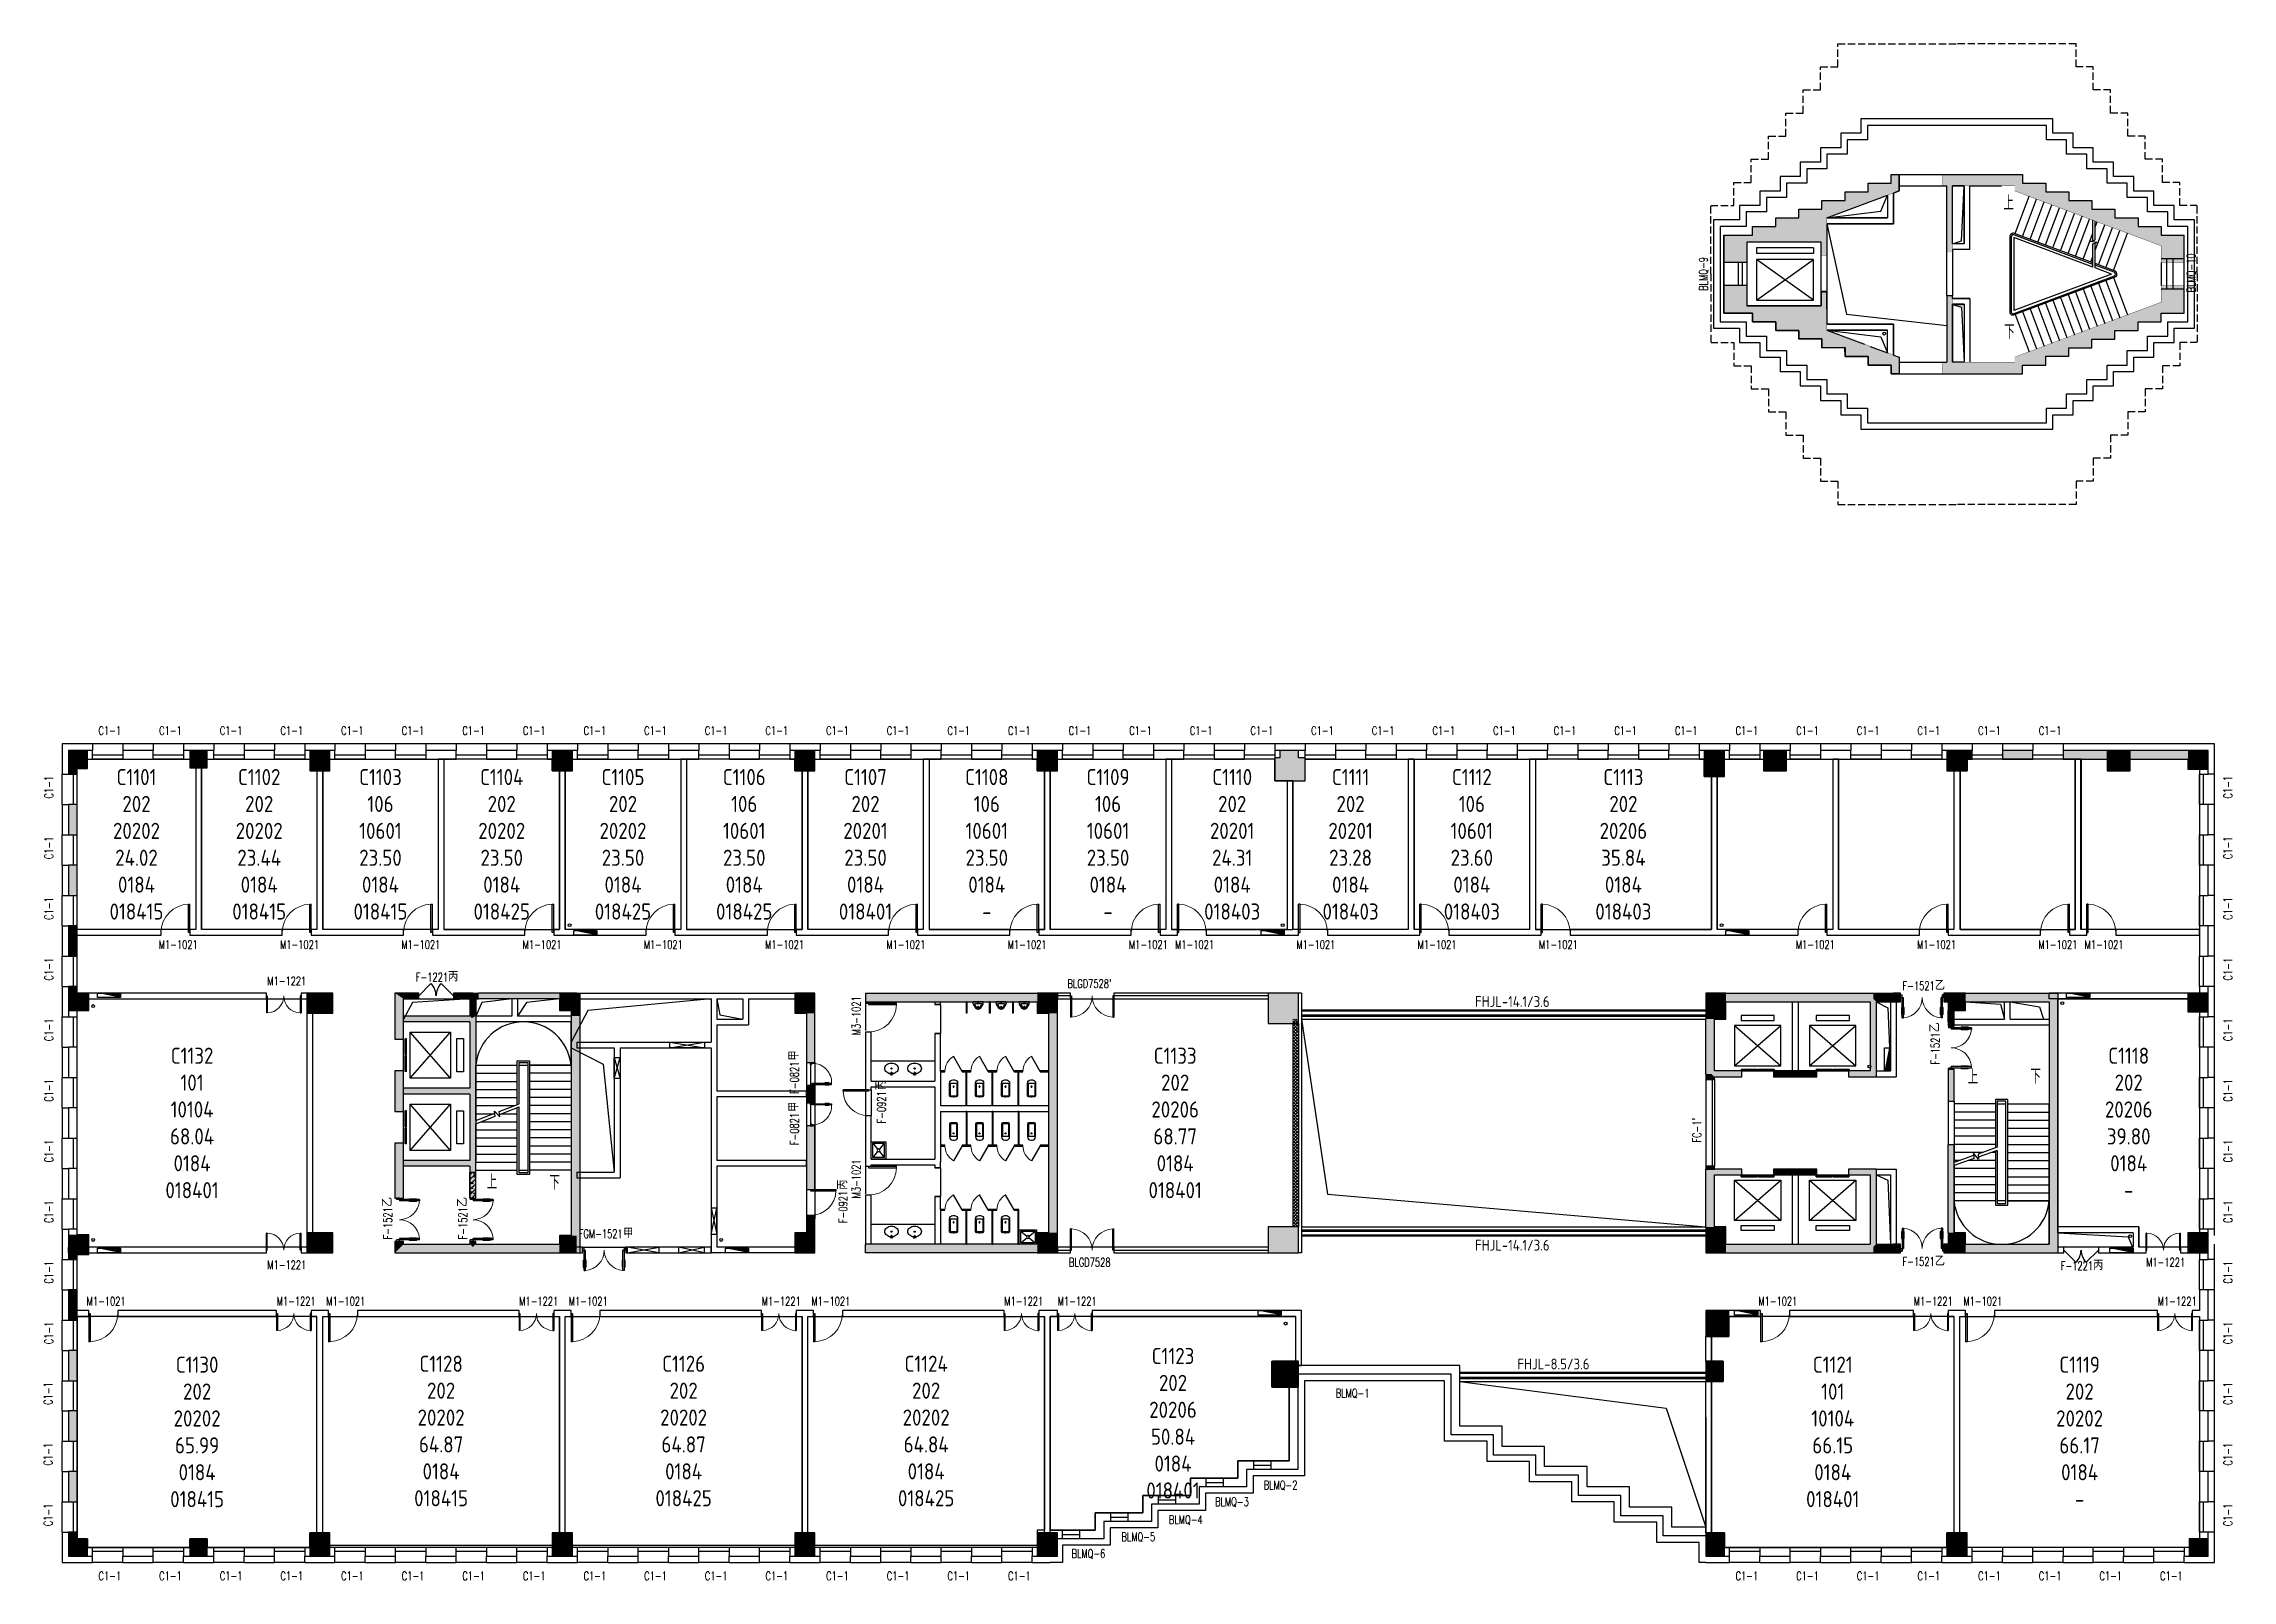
# Model space of a CAD drawing. Extents: x 1616214 to 1692011, y 310267 to 413040.
# Drawn here: x 1616214 to 1692011, y 310267 to 363478 of the extents above; entities that cross this region are included whole.
import ezdxf

# ---------------------------------------------------------------- set-up
doc = ezdxf.new("R2010")
doc.units = 0
doc.header["$LTSCALE"] = 1000
doc.header["$MEASUREMENT"] = 0
doc.linetypes.add('DASH', pattern=[0.35, 0.25, -0.1])
for name, color, linetype in [('body', 30, 'Continuous'), ('RM', 4, 'Continuous'), ('RM$', 5, 'Continuous'), ('RM$TXT', 5, 'Continuous'), ('消防', 222, 'Continuous')]:
    doc.layers.add(name, color=color, linetype=linetype)
doc.layers.get('0').freeze()
doc.styles.add('-宋体', font='GBENOR.shx', dxfattribs={"bigfont": 'GBCBIG.shx'})
doc.styles.add('_TCH_DIM', font='SIMPLEX', dxfattribs={"bigfont": 'GBCBIG'})
doc.styles.add('_TCH_WINDOW', font='txt.shx', dxfattribs={"height": 3.5, "bigfont": 'hztxt.shx'})
doc.styles.get("Standard").update_dxf_attribs({"font": 'gbenor.shx', "bigfont": 'gbcbig.shx'})

msp = doc.modelspace()

# ---------------------------------------------------------------- texts
at = {"layer": 'body'}
for s, height, style, p in [('上', 506, '_TCH_DIM', (1684085, 357714)), ('下', 506, '_TCH_DIM', (1684113, 353253)), ('丙', 350, '_TCH_WINDOW', (1630219, 331007)), ('乙', 350, '_TCH_WINDOW', (1681712, 330703)), ('上', 506, '_TCH_DIM', (1682851, 327442)), ('下', 506, '_TCH_DIM', (1685019, 327465)), ('上', 506, '_TCH_DIM', (1631554, 323812)), ('下', 506, '_TCH_DIM', (1633723, 323788)), ('乙', 350, '_TCH_WINDOW', (1681712, 321153)), ('丙', 350, '_TCH_WINDOW', (1687194, 321008))]:
    msp.add_text(s, height=height, dxfattribs=dict(at, style=style)).set_placement(p)
at = {"layer": 'body', "style": '_TCH_WINDOW', "width": 0.705882}
for s, rotation, p in [('BLMQ-9', 90, (1673843, 354921)), ('BLMQ-10', 90, (1690741, 354868)), ('F-1521', 90, (1681875, 328121)), ('F-0821', 90, (1642362, 327113)), ('F-0921', 90, (1645375, 326085)), ('F-0821', 90, (1642362, 325335)), ("FC-1'", 90, (1673616, 325424)), ('F-0921', 90, (1644044, 322635)), ('F-1521', 90, (1628275, 322071)), ('F-1521', 90, (1630875, 322071)), ('FGM-1521', 360, (1634742, 322116))]:
    msp.add_text(s, height=297.5, rotation=rotation, dxfattribs=at).set_placement(p)
for s, p in [('F-1221', (1629099, 331007)), ('F-1521', (1680592, 330703)), ('F-1521', (1680592, 321153)), ('F-1221', (1686074, 321008)), ('BLMQ-1', (1660961, 316598)), ('BLMQ-3', (1656781, 312837)), ('BLMQ-2', (1658466, 313413)), ('BLMQ-4', (1655182, 312215)), ('BLMQ-5', (1653539, 311620)), ('BLMQ-6', (1651812, 311040))]:
    msp.add_text(s, height=297.5, dxfattribs=at).set_placement(p)
at = {"layer": 'body', "style": '_TCH_WINDOW'}
for s, rotation, p in [('乙', 90, (1681875, 329241)), ('甲', 90, (1642362, 328268)), ('丙', 90, (1645375, 327240)), ('甲', 90, (1642362, 326490)), ('丙', 90, (1644044, 323790)), ('乙', 90, (1628275, 323191)), ('乙', 90, (1630875, 323191)), ('甲', 360, (1636282, 322116))]:
    msp.add_text(s, height=350, rotation=rotation, dxfattribs=at).set_placement(p)
at = {"layer": 'RM$TXT', "char_height": 558.8, "attachment_point": 8}
for s, insert in [('C1101^M^J202^M^J20202^M^J24.02^M^J0184^M^J018415^M^J', (1619425, 333146)), ('C1102^M^J202^M^J20202^M^J23.44^M^J0184^M^J018415^M^J', (1623675, 333146)), ('C1103^M^J106^M^J10601^M^J23.50^M^J0184^M^J018415^M^J', (1627875, 333146)), ('C1104^M^J202^M^J20202^M^J23.50^M^J0184^M^J018425^M^J', (1632075, 333146)), ('C1105^M^J202^M^J20202^M^J23.50^M^J0184^M^J018425^M^J', (1636275, 333146)), ('C1106^M^J106^M^J10601^M^J23.50^M^J0184^M^J018425^M^J', (1640475, 333146)), ('C1107^M^J202^M^J20201^M^J23.50^M^J0184^M^J018401^M^J', (1644675, 333146)), ('C1108^M^J106^M^J10601^M^J23.50^M^J0184^M^J-^M^J', (1648875, 333146)), ('C1109^M^J106^M^J10601^M^J23.50^M^J0184^M^J-^M^J', (1653075, 333146)), ('C1110^M^J202^M^J20201^M^J24.31^M^J0184^M^J018403^M^J', (1657375, 333146)), ('C1111^M^J202^M^J20201^M^J23.28^M^J0184^M^J018403^M^J', (1661475, 333146)), ('C1112^M^J106^M^J10601^M^J23.60^M^J0184^M^J018403^M^J', (1665675, 333146)), ('C1113^M^J202^M^J20206^M^J35.84^M^J0184^M^J018403^M^J', (1670924, 333146)), ('C1132^M^J101^M^J10104^M^J68.04^M^J0184^M^J018401^M^J', (1621350, 323496)), ('C1133^M^J202^M^J20206^M^J68.77^M^J0184^M^J018401^M^J', (1655400, 323496)), ('C1118^M^J202^M^J20206^M^J39.80^M^J0184^M^J-^M^J', (1688425, 323496)), ('C1130^M^J202^M^J20202^M^J65.99^M^J0184^M^J018415^M^J', (1621525, 312796)), ('C1128^M^J202^M^J20202^M^J64.87^M^J0184^M^J018415^M^J', (1629975, 312827)), ('C1126^M^J202^M^J20202^M^J64.87^M^J0184^M^J018425^M^J', (1638375, 312827)), ('C1124^M^J202^M^J20202^M^J64.84^M^J0184^M^J018425^M^J', (1646775, 312827)), ('C1123^M^J202^M^J20206^M^J50.84^M^J0184^M^J018401^M^J', (1655325, 313096)), ('C1121^M^J101^M^J10104^M^J66.15^M^J0184^M^J018401^M^J', (1678175, 312796)), ('C1119^M^J202^M^J20202^M^J66.17^M^J0184^M^J-^M^J', (1686725, 312796))]:
    msp.add_mtext(s, dxfattribs=dict(at, insert=insert))
at = {"layer": '消防', "style": '-宋体'}
for s, p in [('FHJL-14.1/3.6', (1665787, 330121)), ('FHJL-14.1/3.6', (1665787, 321682)), ('FHJL-8.5/3.6', (1667254, 317568))]:
    msp.add_text(s, height=375, dxfattribs=at).set_placement(p)

# ---------------------------------------------------------------- blocks, each defined once
blk = doc.blocks.new('cde')
at = {"layer": '消防'}
blk.add_hatch(color=256, dxfattribs=at).paths.add_polyline_path([(-873427, -271674), (-874227, -271674), (-873427, -271834)])
blk.add_lwpolyline([(-874227, -271674), (-873427, -271674), (-873427, -271834), (-874227, -271834)], close=True, dxfattribs=at)
blk = doc.blocks.new('$WINLIB2D$00000004')
for p, q in [((-0.5, 0.5), (0.5, 0.5)), ((-0.5, 0.241), (0.5, 0.241)), ((-0.5, -0.5), (0.5, -0.5))]:
    blk.add_line(p, q)
blk = doc.blocks.new('$DorLib2D$00000001')
for p, q in [((0.45, 0.975), (0.5, 0.975)), ((0.45, 0), (0.45, 0.975)), ((0.5, 0), (0.5, 0.975)), ((0.5, 0), (0.45, 0))]:
    blk.add_line(p, q)
at = {"lineweight": 13}
blk.add_arc((0.475, 0), 0.975, 91.46928, 180, dxfattribs=at)
blk = doc.blocks.new('$DorLib2D$00000002')
for p, q in [((-0.5, 0), (-0.5, 0.4875)), ((-0.475, 0.4875), (-0.5, 0.4875)), ((-0.475, 0), (-0.475, 0.4875)), ((0.475, 0), (0.475, 0.4875)), ((0.475, 0.4875), (0.5, 0.4875)), ((0.5, 0), (0.5, 0.4875)), ((-0.5, 0), (-0.475, 0)), ((0.5, 0), (0.475, 0))]:
    blk.add_line(p, q)
at = {"lineweight": 13}
for centre, start, end in [((-0.4875, 0), 0, 88.53072), ((0.4875, 0), 91.46928, 180)]:
    blk.add_arc(centre, 0.4875, start, end, dxfattribs=at)
blk = doc.blocks.new('$lvtry$00000221')
for p, q in [((-170, 0, 0), (170, 0, 0)), ((-170, -61, 0), (-170, 0, 0)), ((-162, -88, 0), (-69, -231, 0)), ((-124, -91, 0), (-43, -216, 0)), ((-116, -76, 0), (116, -76, 0)), ((43, -216, 0), (124, -91, 0)), ((69, -231, 0), (162, -88, 0)), ((170, -61, 0), (170, 0, 0))]:
    blk.add_line(p, q)
for centre, radius in [((0, -177, 0), 20), ((0, -38, 0), 17.7)]:
    blk.add_circle(centre, radius)
for centre, radius, start, end in [((-120, -61, 0), 50, 180, 213.0863), ((-116, -86, 0), 10, 90, 213.0863), ((0, -191, 0), 80, 210, 330), ((0, -191, 0), 50, 210, 330), ((116, -86, 0), 10, 326.9137, 90), ((120, -61, 0), 50, 326.9137, 0)]:
    blk.add_arc(centre, radius, start, end)
blk.add_point((0, -38, 0))
blk = doc.blocks.new('$lvtry$00000201')
for p, q in [((-140, -40, 0), (-140, -480, 0)), ((140, -470, 0), (-140, -470, 0)), ((-110, -40, 0), (-110, -470, 0)), ((100, 0, 0), (-100, 0, 0)), ((100, -30, 0), (-100, -30, 0)), ((-30, -590, 0), (30, -590, 0)), ((110, -470, 0), (110, -40, 0)), ((140, -480, 0), (140, -40, 0))]:
    blk.add_line(p, q)
blk.add_circle((0, -359, 0), 20)
for centre, radius, start, end in [((-100, -40, 0), 40, 90, 180), ((-30, -480, 0), 110, 180, 270), ((-100, -40, 0), 10, 90, 180), ((30, -480, 0), 110, 270, 0), ((100, -40, 0), 40, 0, 90), ((100, -40, 0), 10, 0, 90)]:
    blk.add_arc(centre, radius, start, end)
blk.add_point((0, 0))
blk = doc.blocks.new('$TCHSYS$APDOOR2D')
blk.add_line((0.5, 0), (0, 0.87))
at = {"lineweight": 13}
blk.add_arc((0.5, 0), 1, 120, 180, dxfattribs=at)
blk = doc.blocks.new('$DorLib2D$00000009')
for p, q in [((-0.494, 0.081), (-0.453, 0.081)), ((-0.494, -0.002), (-0.494, 0.081)), ((-0.453, 0.081), (-0.453, 0.039)), ((-0.453, 0.039), (-0.412, 0.039)), ((-0.412, 0.039), (-0.412, -0.002)), ((0.413, 0.782), (0.378, 0.782)), ((0.413, 0.624), (0.378, 0.624)), ((0.413, 0.905), (0.413, 0.081)), ((0.454, 0.905), (0.413, 0.905)), ((0.413, 0.081), (0.454, 0.081)), ((0.454, 0.039), (0.413, 0.039)), ((0.413, 0.039), (0.413, -0.002)), ((0.454, 0.081), (0.454, 0.905)), ((0.489, 0.782), (0.454, 0.782)), ((0.489, 0.624), (0.454, 0.624)), ((0.495, 0.081), (0.454, 0.081)), ((0.454, 0.081), (0.454, 0.039)), ((0.495, -0.002), (0.495, 0.081)), ((-0.494, -0.002), (-0.494, -0.002)), ((-0.412, -0.002), (-0.494, -0.002)), ((0.413, -0.002), (0.495, -0.002)), ((0.495, -0.002), (0.495, -0.002))]:
    blk.add_line(p, q)
at = {"lineweight": 13}
for p, q in [((0.378, 0.782), (0.378, 0.624)), ((0.489, 0.782), (0.489, 0.624))]:
    blk.add_line(p, q, dxfattribs=at)
blk.add_arc((0.372, 0.082), 0.825, 87.13397, 180.07167, dxfattribs=at)
blk = doc.blocks.new('$DorLib2D$00000011')
for p, q in [((-0.5, 0.004), (-0.433, 0.004)), ((-0.5, 0.004), (-0.5, -0.062)), ((-0.483, 0.396), (-0.467, 0.396)), ((-0.483, 0.235), (-0.467, 0.235)), ((-0.467, 0.471), (-0.467, -0.062)), ((-0.467, 0.471), (-0.433, 0.471)), ((-0.433, 0.471), (-0.433, 0.004)), ((-0.417, 0.396), (-0.433, 0.396)), ((-0.417, 0.235), (-0.433, 0.235)), ((0.417, 0.396), (0.433, 0.396)), ((0.417, 0.235), (0.433, 0.235)), ((0.433, 0.471), (0.433, 0.004)), ((0.467, 0.471), (0.433, 0.471)), ((0.5, 0.004), (0.433, 0.004)), ((0.467, 0.471), (0.467, -0.062)), ((0.483, 0.396), (0.467, 0.396)), ((0.483, 0.235), (0.467, 0.235)), ((0.5, 0.004), (0.5, -0.062)), ((-0.5, -0.062), (-0.467, -0.062)), ((0.5, -0.062), (0.467, -0.062))]:
    blk.add_line(p, q)
at = {"lineweight": 13}
for p, q in [((-0.483, 0.396), (-0.483, 0.235)), ((-0.417, 0.396), (-0.417, 0.235)), ((0.417, 0.396), (0.417, 0.235)), ((0.483, 0.396), (0.483, 0.235))]:
    blk.add_line(p, q, dxfattribs=at)
for centre, start, end in [((-0.467, 0.004), 0, 85.904), ((0.467, 0.004), 94.096, 180)]:
    blk.add_arc(centre, 0.467, start, end, dxfattribs=at)
blk = doc.blocks.new('$TCHSYS$LDOR22D')
for p, q in [((-0.517, 0.833), (-0.017, 0.833)), ((-0.517, 0.833), (-0.517, 0.667)), ((-0.017, 0.833), (-0.017, 0.667)), ((0.017, 0.833), (0.017, 0.667)), ((0.017, 0.833), (0.517, 0.833)), ((0.517, 0.833), (0.517, 0.667)), ((-0.517, 0.667), (-0.017, 0.667)), ((-0.5, 0.5), (0.5, 0.5)), ((0.017, 0.667), (0.517, 0.667))]:
    blk.add_line(p, q)
blk = doc.blocks.new('$DorLib2D$00000116')
at = {"color": 0}
for p, q in [((-0.5, 0), (-0.146, 0.354)), ((0.5, 0), (0.146, 0.354))]:
    blk.add_line(p, q, dxfattribs=at)
for centre, start, end in [((-0.5, 0), 0, 45), ((0.5, 0), 135, 180)]:
    blk.add_arc(centre, 0.5, start, end, dxfattribs=at)
blk = doc.blocks.new('$lvtry$00000194')
for p, q in [((-17, -27, 0), (-17, -17, 0)), ((17, -27, 0), (17, -17, 0))]:
    blk.add_line(p, q)
at = {"elevation": 0}
blk.add_lwpolyline([(14, -39, -0.067374), (92, -53, -0.088152), (166, -93, -0.105269), (218, -155, -0.121685), (235, -224, -0.121685), (218, -292, -0.105269), (166, -355, -0.088152), (92, -394, -0.078966), (0, -409, -0.078966), (-92, -394, -0.088152), (-166, -355, -0.105269), (-218, -292, -0.121685), (-235, -224, -0.121685), (-218, -155, -0.105269), (-166, -93, -0.088152), (-92, -53, -0.059935), (-23, -40, -0.059935)], format="xyb", dxfattribs=at)
for centre, radius in [((0, -221, 0), 20), ((0, -27, 0), 16.7), ((0, -221, 0), 15)]:
    blk.add_circle(centre, radius)
for centre, radius, start, end in [((-40, -17, 0), 10.1, 106.60956, 258.16482), ((-64, 250, 0), 259, 274.70692, 282.37316), ((-75, -197, 0), 173, 71.36005, 79.18732), ((-29, -63, 0), 6.77, 155.34398, 308.32242), ((-171, 35, 0), 166, 324.84107, 338.13372), ((-171, 35, 0), 170, 324.84107, 331.35233), ((-29, -63, 0), 3.37, 155.34398, 308.32242), ((100, -178, 0), 170, 132.31406, 138.82532), ((100, -178, 0), 166, 125.53268, 138.82532), ((-12, -42, 0), 10.6, 201.89238, 261.77402), ((0, -17, 0), 16.7, 0, 180), ((-381, -99, 0), 372, 2.39824, 6.76269), ((0, -80, 0), 9.9, 201.78369, 338.21631), ((64, 250, 0), 259, 257.62684, 265.29308), ((381, -99, 0), 372, 170.10083, 177.60176), ((75, -197, 0), 173, 100.81268, 110.41907), ((40, -17, 0), 10.1, 281.83518, 73.39044)]:
    blk.add_arc(centre, radius, start, end)
blk.add_point((0, -17, 0))
blk = doc.blocks.new('$lvtry$00000012')
for p, q in [((-250, -50, 0), (-39, -219, 0)), ((-250, -450, 0), (-39, -281, 0)), ((39, -219, 0), (250, -50, 0)), ((39, -281, 0), (250, -450, 0))]:
    blk.add_line(p, q)
at = {"elevation": 0}
for points in [[(300, -500), (300, 0), (-300, 0), (-300, -500)], [(250, -450), (250, -50), (-250, -50), (-250, -450)]]:
    blk.add_lwpolyline(points, close=True, dxfattribs=at)
blk.add_circle((0, -250, 0), 50)

# ---------------------------------------------------------------- hatches: boundary and pattern name
at = {"layer": 'body'}
for points in [[(1674400, 356855), (1675400, 356855), (1675400, 357155), (1676200, 357155), (1676200, 357455), (1677000, 357455), (1677000, 357754), (1677800, 357754), (1677800, 358055), (1678600, 358055), (1678600, 358355), (1679400, 358355), (1679400, 358655), (1680200, 358655), (1680200, 358955), (1680475, 358954), (1680475, 358384), (1677975, 357446), (1677975, 356155), (1677775, 356155), (1677775, 356605), (1675200, 356605), (1675200, 355905), (1674400, 355905)], [(1681975, 358955), (1684750, 358955), (1684750, 358655), (1685550, 358655), (1685550, 358354), (1686350, 358354), (1686350, 358055), (1687150, 358055), (1687150, 357755), (1687950, 357755), (1687950, 357455), (1688750, 357455), (1688750, 357155), (1689550, 357155), (1689550, 356855), (1690350, 356855), (1690350, 355905), (1689550, 355905), (1689550, 356481), (1684475, 358384), (1684475, 358555), (1682325, 358555), (1682325, 356255), (1682131, 356255), (1682131, 358555), (1681975, 358555)], [(1674400, 354155), (1675400, 354155), (1675400, 353855), (1676200, 353855), (1676200, 353555), (1677000, 353555), (1677000, 353255), (1677800, 353255), (1677800, 352955), (1678600, 352955), (1678600, 352655), (1679400, 352655), (1679400, 352355), (1680200, 352355), (1680200, 352055), (1680475, 352055), (1680475, 352625), (1677975, 353564), (1677975, 354855), (1677775, 354855), (1677775, 354405), (1675200, 354405), (1675200, 355105), (1674400, 355105)], [(1681975, 352055), (1684750, 352055), (1684750, 352355), (1685550, 352354), (1685550, 352655), (1686350, 352655), (1686350, 352955), (1687150, 352955), (1687150, 353255), (1687950, 353255), (1687950, 353555), (1688750, 353555), (1688750, 353855), (1689550, 353855), (1689550, 354155), (1690350, 354155), (1690350, 355105), (1689550, 355105), (1689550, 354529), (1684475, 352625), (1684475, 352455), (1682325, 352455), (1682325, 354755), (1682131, 354755), (1682131, 352455), (1681975, 352455)], [(1617075, 338378), (1617725, 338378), (1617725, 339003), (1617075, 339003)], [(1621275, 338403), (1621875, 338403), (1621875, 339003), (1621275, 339003)], [(1625425, 338303), (1626125, 338303), (1626125, 339003), (1625425, 339003)], [(1633825, 338303), (1634525, 338303), (1634525, 339003), (1633825, 339003)], [(1642225, 338303), (1642925, 338303), (1642925, 339003), (1642225, 339003)], [(1650625, 338303), (1651325, 338303), (1651325, 339003), (1650625, 339003)], [(1658850, 338753), (1658850, 337953), (1659900, 337953), (1659900, 338753), (1659675, 338753), (1659675, 339003), (1659025, 339003), (1659025, 338753)], [(1673724, 338103), (1674424, 338103), (1674424, 339003), (1673724, 339003)], [(1675775, 339003), (1675775, 338303), (1676575, 338303), (1676575, 339003)], [(1682125, 339003), (1682125, 338303), (1682825, 338303), (1682825, 339003)], [(1682825, 339003), (1682825, 338703), (1683000, 338703), (1683000, 339003)], [(1685100, 339003), (1684050, 339003), (1684050, 338703), (1685100, 338703)], [(1690475, 338703), (1690475, 339003), (1686150, 339003), (1686150, 338703)], [(1687675, 339003), (1687675, 338303), (1688475, 338303), (1688475, 339003)], [(1690475, 338353), (1691175, 338353), (1691175, 339003), (1690475, 339003)], [(1617375, 338378), (1617075, 338378), (1617075, 338178), (1617375, 338178)], [(1617075, 337128), (1617075, 336078), (1617375, 336078), (1617375, 337128)], [(1617075, 335028), (1617075, 333978), (1617375, 333978), (1617375, 335028)], [(1617375, 332603), (1617375, 332928), (1617075, 332928), (1617075, 332603)], [(1617075, 332603), (1617075, 331878), (1617375, 331878), (1617375, 332603)], [(1617075, 330603), (1617375, 330603), (1617375, 330828), (1617075, 330828)], [(1617075, 330003), (1617775, 330003), (1617775, 330603), (1617075, 330603)], [(1625325, 329903), (1626225, 329903), (1626225, 330603), (1625325, 330603)], [(1628675, 330403), (1629200, 330403), (1629200, 330603), (1628375, 330603)], [(1628375, 330603), (1628375, 329003), (1628675, 329003), (1628675, 330403)], [(1631075, 330603), (1630400, 330603), (1630400, 330403), (1630975, 330403), (1631075, 330470)], [(1631075, 330470), (1631175, 330403), (1631275, 330403), (1631275, 330603), (1631075, 330603)], [(1632525, 330403), (1632525, 330603), (1631275, 330603), (1631275, 330403)], [(1634075, 330403), (1634075, 330603), (1632525, 330603), (1632525, 330403)], [(1634675, 330603), (1634075, 330603), (1634075, 330003), (1634675, 330003)], [(1634675, 330603), (1634675, 330003), (1634475, 330003), (1634475, 329803), (1634775, 329803), (1634775, 330603)], [(1642225, 329903), (1642925, 329903), (1642925, 330603), (1642225, 330603)], [(1644675, 330303), (1647275, 330303), (1647275, 330603), (1644675, 330603)], [(1650625, 330303), (1650625, 330603), (1647275, 330603), (1647275, 330303)], [(1650625, 329903), (1651325, 329903), (1651325, 330603), (1650625, 330603)], [(1658625, 329553), (1659675, 329553), (1659675, 330603), (1658625, 330603)], [(1673775, 329703), (1674475, 329703), (1674475, 330603), (1673775, 330603)], [(1674475, 330603), (1674475, 330303), (1676875, 330303), (1676875, 330603)], [(1676875, 330603), (1676875, 330303), (1679475, 330303), (1679575, 330403), (1679575, 330603)], [(1679575, 330403), (1679675, 330303), (1680275, 330303), (1680275, 330603), (1679575, 330603)], [(1680275, 330303), (1680525, 330303), (1680525, 330603), (1680275, 330603)], [(1682175, 330303), (1682175, 330603), (1682025, 330603), (1682025, 330303)], [(1682175, 330003), (1682775, 330003), (1682775, 330603), (1682175, 330603)], [(1682775, 330603), (1682775, 330303), (1684225, 330303), (1684225, 330603)], [(1684225, 330603), (1684225, 330303), (1685675, 330303), (1685975, 330603)], [(1685975, 330603), (1685675, 330303), (1685675, 329603), (1685975, 329603)], [(1690475, 329953), (1691175, 329953), (1691175, 330603), (1690475, 330603)], [(1631041, 329737), (1630975, 329803), (1628675, 329803), (1628675, 329603), (1630975, 329603)], [(1631075, 330470), (1630975, 330403), (1630975, 329803), (1631041, 329737), (1631175, 329803), (1631175, 330403)], [(1631041, 329737), (1630975, 329603), (1630975, 327303), (1631041, 327237), (1631175, 327303), (1631175, 329803)], [(1634475, 322203), (1634675, 322203), (1634675, 321603), (1634775, 321603), (1634775, 329803), (1634475, 329803)], [(1642925, 329903), (1642625, 329903), (1642625, 328203), (1642925, 328203)], [(1651325, 329903), (1651025, 329903), (1651025, 326603), (1651325, 326603)], [(1679575, 330403), (1679475, 330303), (1679475, 327903), (1679675, 327703), (1679675, 330303)], [(1682375, 330003), (1682175, 330003), (1682175, 329603), (1682375, 329603)], [(1674075, 329703), (1673775, 329703), (1673775, 327803), (1673975, 327803), (1674075, 327903)], [(1682175, 329603), (1682175, 329453), (1682375, 329453), (1682375, 329603)], [(1685975, 329603), (1685675, 329603), (1685675, 321903), (1685975, 321603)], [(1628675, 326503), (1628675, 327903), (1628375, 327903), (1628375, 326503)], [(1673775, 327803), (1673775, 327603), (1674075, 327603), (1674075, 327703), (1673975, 327803)], [(1674075, 327703), (1675025, 327703), (1675025, 327903), (1674075, 327903), (1673975, 327803)], [(1676875, 327903), (1676125, 327903), (1676125, 327703), (1676875, 327703)], [(1676875, 327703), (1677625, 327703), (1677625, 327903), (1676875, 327903)], [(1679475, 327903), (1678725, 327903), (1678725, 327703), (1679675, 327703)], [(1682375, 326853), (1682375, 327953), (1682175, 327953), (1682175, 326853)], [(1631041, 327237), (1630975, 327303), (1628675, 327303), (1628675, 327103), (1630975, 327103)], [(1631041, 327237), (1630975, 327103), (1630975, 324803), (1631041, 324737), (1631175, 324803), (1631175, 327303)], [(1642925, 326803), (1642925, 327403), (1642625, 327403), (1642625, 326803)], [(1642925, 323803), (1642925, 326003), (1642625, 326003), (1642625, 323803)], [(1651025, 322303), (1651325, 322303), (1651325, 326603), (1651025, 326603)], [(1628675, 323503), (1628675, 325403), (1628375, 325403), (1628375, 323503)], [(1682175, 322303), (1682375, 322303), (1682375, 325353), (1682175, 325353)], [(1631041, 324737), (1630975, 324803), (1628675, 324803), (1628675, 324603), (1630975, 324603)], [(1630975, 324603), (1630975, 323503), (1631175, 323503), (1631175, 324803), (1631041, 324737)], [(1674075, 324503), (1674075, 324603), (1673775, 324603), (1673775, 324503)], [(1673775, 322503), (1674075, 322503), (1674075, 324303), (1673775, 324503)], [(1674075, 324303), (1675025, 324303), (1675025, 324503), (1673775, 324503)], [(1676875, 324503), (1676125, 324503), (1676125, 324303), (1676875, 324303)], [(1676875, 324303), (1677625, 324303), (1677625, 324503), (1676875, 324503)], [(1679675, 324503), (1678725, 324503), (1678725, 324303), (1679475, 324303)], [(1679675, 324503), (1679475, 324303), (1679475, 321903), (1679575, 321803), (1679675, 321903)], [(1642625, 322303), (1642925, 322303), (1642925, 322903), (1642625, 322903)], [(1617082, 321553), (1617775, 321553), (1617775, 322203), (1617082, 322203)], [(1625325, 321603), (1626225, 321603), (1626225, 322303), (1625325, 322303)], [(1634675, 322203), (1634075, 322203), (1634075, 321603), (1634675, 321603)], [(1642225, 321603), (1642925, 321603), (1642925, 322303), (1642225, 322303)], [(1650625, 321603), (1651325, 321603), (1651325, 322303), (1650625, 322303)], [(1658625, 321603), (1659675, 321603), (1659675, 322503), (1658625, 322503)], [(1673775, 321603), (1674475, 321603), (1674475, 322503), (1673775, 322503)], [(1682175, 321603), (1682775, 321603), (1682775, 322303), (1682175, 322303)], [(1690475, 321603), (1691175, 321603), (1691175, 322303), (1690475, 322303)], [(1617075, 321903), (1617075, 321378), (1617375, 321378), (1617375, 321903)], [(1628675, 321903), (1628675, 322003), (1628375, 322003), (1628375, 321603)], [(1628675, 321903), (1628375, 321603), (1631075, 321603), (1631075, 321803), (1630975, 321903)], [(1631175, 321903), (1631175, 322003), (1630975, 322003), (1630975, 321903), (1631075, 321803)], [(1631075, 321803), (1631075, 321603), (1634075, 321603), (1634075, 321903), (1631175, 321903)], [(1647275, 321603), (1647275, 321903), (1644675, 321903), (1644675, 321603)], [(1650625, 321603), (1650625, 321903), (1647275, 321903), (1647275, 321603)], [(1674475, 321903), (1674475, 321603), (1676875, 321603), (1676875, 321903)], [(1676875, 321903), (1676875, 321603), (1679575, 321603), (1679575, 321803), (1679475, 321903)], [(1679575, 321803), (1679575, 321603), (1680275, 321603), (1680275, 321903), (1679675, 321903)], [(1680275, 321603), (1680525, 321603), (1680525, 321903), (1680275, 321903)], [(1682475, 321603), (1682175, 321603), (1682175, 321903), (1682025, 321903), (1682025, 321603), (1682475, 321603)], [(1682775, 321903), (1682775, 321603), (1682475, 321603), (1682475, 321603), (1685975, 321603), (1685675, 321903)], [(1617375, 319603), (1617375, 320328), (1617075, 320328), (1617075, 319603)], [(1617075, 319603), (1617075, 319278), (1617375, 319278), (1617375, 319603)], [(1673775, 318703), (1674575, 318703), (1674575, 319603), (1673775, 319603)], [(1617075, 318228), (1617075, 317178), (1617375, 317178), (1617375, 318228)], [(1658775, 316953), (1659675, 316953), (1659675, 317853), (1658775, 317853)], [(1673775, 317153), (1674375, 317153), (1674375, 317853), (1673775, 317853)], [(1617075, 316128), (1617075, 315078), (1617375, 315078), (1617375, 316128)], [(1617075, 314028), (1617075, 312978), (1617375, 312978), (1617375, 314028)], [(1617075, 311703), (1617375, 311703), (1617375, 311928), (1617075, 311928)], [(1617075, 311103), (1617725, 311103), (1617725, 311703), (1617075, 311703)], [(1621275, 311103), (1621875, 311103), (1621875, 311703), (1621275, 311703)], [(1625425, 311103), (1626125, 311103), (1626125, 311903), (1625425, 311903)], [(1633825, 311103), (1634525, 311103), (1634525, 311903), (1633825, 311903)], [(1642225, 311103), (1642925, 311103), (1642925, 311903), (1642225, 311903)], [(1650625, 311103), (1651325, 311103), (1651325, 311903), (1650625, 311903)], [(1673775, 311103), (1674425, 311103), (1674425, 311903), (1673775, 311903)], [(1682125, 311103), (1682825, 311103), (1682825, 311903), (1682125, 311903)], [(1690525, 311103), (1691175, 311103), (1691175, 311703), (1690525, 311703)]]:
    msp.add_hatch(color=256, dxfattribs=at).paths.add_polyline_path(points)
h = msp.add_hatch(dxfattribs=at)
h.set_pattern_fill('ANSI37', color=256, scale=50, style=0)
h.set_pattern_definition([(45, (-304352.87, -54526.44), (-56.1266008, 56.1266008), []), (135, (-304352.87, -54526.44), (-56.1266008, -56.1266008), [])])
h.paths.add_polyline_path([(1659475, 329703), (1659675, 329703), (1659675, 322503), (1659475, 322503)])
h = msp.add_hatch(dxfattribs=at)
h.set_pattern_fill('钢筋混凝土', color=256, scale=50, style=0)
h.set_pattern_definition([(45, (1453297, 668490.62), (-88.388348, 88.388348), []), (50, (1453297, 668490.62), (358.6301, -31.37607), [37.5, -412.5]), (355, (1453297, 668490.62), (-69.37567, 376.09607), [30, -330]), (100.4514, (1453326.9, 668488), (289.2547, 344.71977), [31.8701, -350.57106]), (46.1842, (1453297, 668590.6), (533.6205, -82.7595), [56.25, -618.75]), (96.6356, (1453341.47, 668583.7), (467.33135, 487.05894), [47.80514, -525.8565]), (351.1842, (1453297, 668590.6), (467.331, 487.0593), [45, -495]), (21, (1453347, 668565.62), (298.45353, -201.30945), [37.5, -412.5]), (326, (1453347, 668565.62), (121.65767, 362.57502), [30, -330]), (71.4514, (1453371.87, 668548.85), (420.1113, 161.26525), [31.8701, -350.57106]), (37.5, (1453297, 668490.62), (6.079928, 166.446927), [0, -326, 0, -335, 0, -331.25]), (7.5, (1453297, 668490.62), (131.53477, 197.20586), [0, -191, 0, -318.5, 0, -126.25]), (327.5, (1453185.5, 668490.62), (266.91122, -11.277436), [0, -125, 0, -390, 0, -517.5]), (317.5, (1453135.5, 668490.62), (291.59308, 50.05249), [0, -162.5, 0, -259, 0, -367.5])])
h.paths.add_polyline_path([(1631175, 323503), (1631175, 324403), (1630975, 324403), (1630975, 323503)])

# ---------------------------------------------------------------- linework, layer by layer
for p, q in [((1679400, 358353), (1679400, 358653)), ((1679400, 358653), (1680200, 358653)), ((1680200, 358653), (1680200, 358953)), ((1680200, 358953), (1680475, 358953)), ((1680475, 358953), (1684750, 358953)), ((1680475, 358553), (1680475, 358953)), ((1680475, 358383), (1680475, 358953)), ((1680475, 358553), (1682125, 358553)), ((1682125, 354753), (1682125, 358553)), ((1682325, 358553), (1682725, 358553)), ((1682325, 356553), (1682325, 358553)), ((1682725, 356555), (1682725, 358555)), ((1682725, 356553), (1682725, 358553)), ((1682925, 356355), (1682925, 358555)), ((1682925, 358553), (1684020, 358553)), ((1682925, 356353), (1682925, 358553)), ((1684750, 358953), (1684750, 358653)), ((1684750, 358653), (1685550, 358653)), ((1685550, 358653), (1685550, 358353)), ((1677800, 357753), (1677800, 358053)), ((1677800, 358053), (1678600, 358053)), ((1677975, 357445), (1680075, 358233)), ((1678600, 358053), (1678600, 358353)), ((1678600, 358353), (1679400, 358353)), ((1680075, 358234), (1680075, 357445)), ((1680275, 358308), (1680475, 358383)), ((1680275, 358308), (1680275, 357245)), ((1684490, 356903), (1684975, 358195)), ((1684752, 356805), (1685237, 358097)), ((1685015, 356706), (1685499, 357999)), ((1685277, 356608), (1685761, 357900)), ((1685539, 356510), (1686024, 357802)), ((1685550, 358353), (1686350, 358353)), ((1686350, 358353), (1686350, 358053)), ((1686350, 358053), (1687150, 358053)), ((1687150, 358053), (1687150, 357753)), ((1675400, 356853), (1675400, 357153)), ((1675400, 357153), (1676200, 357153)), ((1676200, 357153), (1676200, 357453)), ((1676200, 357453), (1677000, 357453)), ((1677000, 357453), (1677000, 357753)), ((1677000, 357753), (1677800, 357753)), ((1677975, 357445), (1680075, 357445)), ((1680075, 357445), (1677975, 357445)), ((1677975, 357245), (1677975, 356703)), ((1680275, 357245), (1677975, 357245)), ((1677975, 357245), (1678655, 354114)), ((1685801, 356411), (1686286, 357704)), ((1686063, 356313), (1686548, 357605)), ((1686326, 356215), (1686810, 357507)), ((1686588, 356117), (1687072, 357409)), ((1687150, 357753), (1687950, 357753)), ((1687186, 356661), (1687187, 357366)), ((1687264, 356689), (1687265, 357336)), ((1687264, 356325), (1687597, 357212)), ((1687265, 357125), (1687334, 357310)), ((1687374, 355822), (1687859, 357114)), ((1687636, 355723), (1688121, 357015)), ((1687950, 357753), (1687950, 357453)), ((1687950, 357453), (1688750, 357453)), ((1688750, 357453), (1688750, 357153)), ((1688750, 357153), (1689550, 357153)), ((1689550, 357153), (1689550, 356853)), ((1674400, 356853), (1675400, 356853)), ((1674400, 356853), (1674400, 354153)), ((1675200, 356603), (1675200, 354403)), ((1677775, 356603), (1675200, 356603)), ((1677505, 356411), (1675535, 356411)), ((1675535, 356411), (1675535, 356211)), ((1677505, 356411), (1677505, 356211)), ((1677775, 354903), (1677775, 356603)), ((1677975, 356703), (1677975, 354903)), ((1682725, 356555), (1682325, 356555)), ((1682725, 356553), (1682325, 356553)), ((1682925, 356355), (1682325, 356355)), ((1682325, 356353), (1682325, 354753)), ((1682925, 356353), (1682325, 356353)), ((1684305, 356799), (1684305, 354197)), ((1684355, 356799), (1684355, 354197)), ((1684445, 356771), (1684445, 354236)), ((1687184, 355743), (1684445, 356771)), ((1687184, 355839), (1684449, 356865)), ((1687184, 355893), (1684467, 356912)), ((1686850, 356018), (1687186, 356914)), ((1687107, 356633), (1687264, 356689)), ((1687317, 356596), (1687107, 356633)), ((1687184, 355743), (1687185, 356549)), ((1687185, 356549), (1687317, 356596)), ((1687263, 355714), (1687264, 356577)), ((1687899, 355625), (1688383, 356917)), ((1689550, 356853), (1690350, 356853)), ((1690350, 354155), (1690350, 356855)), ((1690350, 354153), (1690350, 356853)), ((1675200, 355903), (1674400, 355903)), ((1674900, 355903), (1674900, 355103)), ((1675050, 355103), (1675050, 355903)), ((1677505, 356211), (1675535, 356211)), ((1677505, 356011), (1675535, 356011)), ((1675535, 356011), (1675535, 354596)), ((1675535, 354596), (1677505, 356011)), ((1677505, 354596), (1675535, 356011)), ((1677505, 354596), (1677505, 356011)), ((1687824, 355503), (1684445, 354236)), ((1687112, 355920), (1687185, 356114)), ((1687937, 355610), (1687263, 355863)), ((1687920, 355564), (1687263, 355810)), ((1687824, 355503), (1687263, 355714)), ((1690350, 356028), (1689550, 356028)), ((1689550, 355905), (1689550, 355105)), ((1689750, 354978), (1689750, 356028)), ((1689950, 356028), (1689950, 354978)), ((1675200, 355103), (1674400, 355103)), ((1677975, 354903), (1677775, 354903)), ((1677975, 354903), (1677775, 354903)), ((1677775, 354903), (1677775, 354403)), ((1677975, 354303), (1677975, 354903)), ((1682325, 354753), (1682125, 354753)), ((1682125, 354753), (1682125, 352453)), ((1682325, 354753), (1682125, 354753)), ((1682325, 354653), (1682325, 354753)), ((1687979, 355412), (1684418, 354077)), ((1687920, 355433), (1684449, 354131)), ((1686325, 354792), (1686810, 353500)), ((1686588, 354890), (1687072, 353598)), ((1686850, 354989), (1687334, 353696)), ((1687112, 355087), (1687597, 353795)), ((1687374, 355185), (1687859, 353893)), ((1687636, 355284), (1688121, 353991)), ((1687899, 355382), (1688383, 354090)), ((1688048, 355438), (1688047, 355437)), ((1690350, 354978), (1689550, 354978)), ((1674400, 354153), (1675400, 354153)), ((1677775, 354403), (1675200, 354403)), ((1675400, 354153), (1675400, 353853)), ((1675535, 354596), (1677505, 354596)), ((1678655, 354114), (1682125, 353721)), ((1682925, 354653), (1682325, 354653)), ((1682725, 354455), (1682325, 354455)), ((1682325, 354455), (1682725, 354455)), ((1682325, 354453), (1682325, 352453)), ((1682725, 354453), (1682325, 354453)), ((1682725, 354455), (1682725, 352455)), ((1682725, 354455), (1682725, 352455)), ((1682725, 354453), (1682725, 352453)), ((1682925, 354655), (1682925, 352455)), ((1682925, 354653), (1682925, 352453)), ((1684490, 354104), (1684975, 352812)), ((1684752, 354202), (1685237, 352910)), ((1685015, 354300), (1685499, 353008)), ((1685277, 354399), (1685761, 353107)), ((1685539, 354497), (1686023, 353205)), ((1685801, 354595), (1686286, 353303)), ((1686063, 354694), (1686548, 353401)), ((1689550, 353853), (1689550, 354153)), ((1689550, 354153), (1690350, 354153)), ((1675400, 353853), (1676200, 353853)), ((1676200, 353853), (1676200, 353553)), ((1676200, 353553), (1677000, 353553)), ((1677000, 353553), (1677000, 353253)), ((1677000, 353253), (1677800, 353254)), ((1677800, 353254), (1677800, 352953)), ((1680275, 353762), (1677975, 353762)), ((1680075, 353565), (1677975, 353565)), ((1677975, 353562), (1679275, 353074)), ((1677975, 353562), (1680075, 353562)), ((1680275, 353762), (1680075, 353762)), ((1680075, 352775), (1680075, 353565)), ((1680275, 353765), (1680275, 352700)), ((1680275, 352699), (1680275, 353762)), ((1687150, 352953), (1687150, 353253)), ((1687150, 353253), (1687950, 353253)), ((1687950, 353253), (1687950, 353553)), ((1687950, 353553), (1688750, 353553)), ((1688750, 353553), (1688750, 353853)), ((1688750, 353853), (1689550, 353853)), ((1677800, 352953), (1678600, 352954)), ((1678600, 352954), (1678600, 352653)), ((1678600, 352653), (1679400, 352653)), ((1679400, 352653), (1679400, 352353)), ((1679475, 352999), (1680075, 352774)), ((1680275, 352699), (1680475, 352624)), ((1680475, 352624), (1680475, 352053)), ((1685550, 352353), (1685550, 352654)), ((1685550, 352654), (1686350, 352654)), ((1686350, 352654), (1686350, 352953)), ((1686350, 352953), (1687150, 352953)), ((1679400, 352353), (1680200, 352353)), ((1680200, 352353), (1680200, 352053)), ((1680200, 352053), (1680475, 352053)), ((1680475, 352453), (1680475, 352053)), ((1680475, 352453), (1682125, 352453)), ((1680475, 352053), (1684750, 352053)), ((1684750, 352053), (1684750, 352353)), ((1684750, 352353), (1685550, 352353)), ((1616850, 339228), (1616850, 338178)), ((1617900, 339228), (1616850, 339228)), ((1617725, 339003), (1617075, 339003)), ((1617075, 339003), (1617075, 338866)), ((1617075, 338866), (1617075, 338378)), ((1617725, 338378), (1617725, 339003)), ((1617900, 339003), (1617725, 339003)), ((1617900, 339228), (1617900, 339003)), ((1617900, 338703), (1617900, 339003)), ((1620000, 339228), (1618950, 339228)), ((1618950, 339228), (1618950, 339003)), ((1620000, 339003), (1618950, 339003)), ((1618950, 339003), (1618950, 338703)), ((1620000, 339228), (1620000, 339003)), ((1620000, 338703), (1620000, 339003)), ((1621575, 339228), (1621050, 339228)), ((1621050, 339228), (1621050, 339003)), ((1621275, 339003), (1621050, 339003)), ((1621050, 339003), (1621050, 338703)), ((1621875, 339003), (1621275, 339003)), ((1621275, 339003), (1621275, 338403)), ((1622100, 339228), (1621575, 339228)), ((1622100, 339003), (1621875, 339003)), ((1621875, 338403), (1621875, 339003)), ((1622100, 339228), (1622100, 339003)), ((1622100, 338703), (1622100, 339003)), ((1624200, 339228), (1623150, 339228)), ((1623150, 339228), (1623150, 339003)), ((1624200, 339003), (1623150, 339003)), ((1623150, 339003), (1623150, 338703)), ((1624200, 339228), (1624200, 339003)), ((1624200, 338703), (1624200, 339003)), ((1625775, 339228), (1625250, 339228)), ((1625250, 339228), (1625250, 339003)), ((1625425, 339003), (1625250, 339003)), ((1625250, 339003), (1625250, 338703)), ((1626125, 339003), (1625425, 339003)), ((1625425, 339003), (1625425, 338303)), ((1626300, 339228), (1625775, 339228)), ((1626300, 339003), (1626125, 339003)), ((1626125, 338303), (1626125, 339003)), ((1626300, 339228), (1626300, 339003)), ((1626300, 338703), (1626300, 339003)), ((1628400, 339228), (1627350, 339228)), ((1627350, 339228), (1627350, 339003)), ((1628400, 339003), (1627350, 339003)), ((1627350, 339003), (1627350, 338703)), ((1628400, 339228), (1628400, 339003)), ((1628400, 338703), (1628400, 339003)), ((1630500, 339228), (1629450, 339228)), ((1629450, 339228), (1629450, 339003)), ((1630500, 339003), (1629450, 339003)), ((1629450, 339003), (1629450, 338703)), ((1630500, 339228), (1630500, 339003)), ((1630500, 338703), (1630500, 339003)), ((1632600, 339228), (1631550, 339228)), ((1631550, 339228), (1631550, 339003)), ((1632600, 339003), (1631550, 339003)), ((1631550, 339003), (1631550, 338703)), ((1632600, 339228), (1632600, 339003)), ((1632600, 338703), (1632600, 339003)), ((1634175, 339228), (1633650, 339228)), ((1633650, 339228), (1633650, 339003)), ((1633825, 339003), (1633650, 339003)), ((1633650, 339003), (1633650, 338703)), ((1634525, 339003), (1633825, 339003)), ((1633825, 339003), (1633825, 338303)), ((1634700, 339228), (1634175, 339228)), ((1634700, 339003), (1634525, 339003)), ((1634525, 338303), (1634525, 339003)), ((1634700, 339228), (1634700, 339003)), ((1634700, 338703), (1634700, 339003)), ((1636800, 339228), (1635750, 339228)), ((1635750, 339228), (1635750, 339003)), ((1636800, 339003), (1635750, 339003)), ((1635750, 339003), (1635750, 338703)), ((1636800, 339228), (1636800, 339003)), ((1636800, 338703), (1636800, 339003)), ((1638900, 339228), (1637850, 339228)), ((1637850, 339228), (1637850, 339003)), ((1638900, 339003), (1637850, 339003)), ((1637850, 339003), (1637850, 338703)), ((1638900, 339228), (1638900, 339003)), ((1638900, 338703), (1638900, 339003)), ((1641000, 339228), (1639950, 339228)), ((1639950, 339228), (1639950, 339003)), ((1641000, 339003), (1639950, 339003)), ((1639950, 339003), (1639950, 338703)), ((1641000, 339228), (1641000, 339003)), ((1641000, 338703), (1641000, 339003)), ((1642575, 339228), (1642050, 339228)), ((1642050, 339228), (1642050, 339003)), ((1642225, 339003), (1642050, 339003)), ((1642050, 339003), (1642050, 338703)), ((1642925, 339003), (1642225, 339003)), ((1642225, 339003), (1642225, 338303)), ((1643100, 339228), (1642575, 339228)), ((1643100, 339003), (1642925, 339003)), ((1642925, 338303), (1642925, 339003)), ((1643100, 339228), (1643100, 339003)), ((1643100, 338703), (1643100, 339003)), ((1645200, 339228), (1644150, 339228)), ((1644150, 339228), (1644150, 339003)), ((1645200, 339003), (1644150, 339003)), ((1644150, 339003), (1644150, 338703)), ((1645200, 339228), (1645200, 339003)), ((1645200, 338703), (1645200, 339003)), ((1647300, 339228), (1646250, 339228)), ((1646250, 339228), (1646250, 339003)), ((1647300, 339003), (1646250, 339003)), ((1646250, 339003), (1646250, 338703)), ((1647300, 339228), (1647300, 339003)), ((1647300, 338703), (1647300, 339003)), ((1649400, 339228), (1648350, 339228)), ((1648350, 339228), (1648350, 339003)), ((1649400, 339003), (1648350, 339003)), ((1648350, 339003), (1648350, 338703)), ((1649400, 339228), (1649400, 339003)), ((1649400, 338703), (1649400, 339003)), ((1650975, 339228), (1650450, 339228)), ((1650450, 339228), (1650450, 339003)), ((1650625, 339003), (1650450, 339003)), ((1650450, 339003), (1650450, 338703)), ((1651325, 339003), (1650625, 339003)), ((1650625, 339003), (1650625, 338303)), ((1651500, 339228), (1650975, 339228)), ((1651500, 339003), (1651325, 339003)), ((1651325, 338303), (1651325, 339003)), ((1651500, 339228), (1651500, 339003)), ((1651500, 338703), (1651500, 339003)), ((1653600, 339228), (1652550, 339228)), ((1652550, 339228), (1652550, 339003)), ((1653600, 339003), (1652550, 339003)), ((1652550, 339003), (1652550, 338703)), ((1653600, 339228), (1653600, 339003)), ((1653600, 338703), (1653600, 339003)), ((1655700, 339228), (1654650, 339228)), ((1654650, 339228), (1654650, 339003)), ((1655700, 339003), (1654650, 339003)), ((1654650, 339003), (1654650, 338703)), ((1655700, 339228), (1655700, 339003)), ((1655700, 338703), (1655700, 339003)), ((1657800, 339228), (1656750, 339228)), ((1656750, 339228), (1656750, 339003)), ((1657800, 339003), (1656750, 339003)), ((1656750, 339003), (1656750, 338703)), ((1657800, 339228), (1657800, 339003)), ((1657800, 338703), (1657800, 339003)), ((1659375, 339228), (1658850, 339228)), ((1658850, 339228), (1658850, 339003)), ((1659025, 339003), (1658850, 339003)), ((1658850, 339003), (1658850, 338753)), ((1659675, 339003), (1659025, 339003)), ((1659025, 339003), (1659025, 338753)), ((1659900, 339228), (1659375, 339228)), ((1659900, 339003), (1659675, 339003)), ((1659675, 338753), (1659675, 339003)), ((1659900, 339228), (1659900, 339003)), ((1659900, 338753), (1659900, 339003)), ((1662000, 339228), (1660950, 339228)), ((1660950, 339228), (1660950, 339003)), ((1662000, 339003), (1660950, 339003)), ((1660950, 339003), (1660950, 338703)), ((1662000, 339228), (1662000, 339003)), ((1662000, 338703), (1662000, 339003)), ((1664100, 339228), (1663050, 339228)), ((1663050, 339228), (1663050, 339003)), ((1664100, 339003), (1663050, 339003)), ((1663050, 339003), (1663050, 338703)), ((1664100, 339228), (1664100, 339003)), ((1664100, 338703), (1664100, 339003)), ((1666200, 339228), (1665150, 339228)), ((1665150, 339228), (1665150, 339003)), ((1666200, 339003), (1665150, 339003)), ((1665150, 339003), (1665150, 338703)), ((1666200, 339228), (1666200, 339003)), ((1666200, 338703), (1666200, 339003)), ((1668300, 339228), (1667250, 339228)), ((1667250, 339228), (1667250, 339003)), ((1668300, 339003), (1667250, 339003)), ((1667250, 339003), (1667250, 338703)), ((1668300, 339228), (1668300, 339003)), ((1668300, 338703), (1668300, 339003)), ((1670400, 339228), (1669350, 339228)), ((1669350, 339228), (1669350, 339003)), ((1670400, 339003), (1669350, 339003)), ((1669350, 339003), (1669350, 338703)), ((1670400, 339228), (1670400, 339003)), ((1670400, 338703), (1670400, 339003)), ((1672500, 339228), (1671450, 339228)), ((1671450, 339228), (1671450, 339003)), ((1672500, 339003), (1671450, 339003)), ((1671450, 339003), (1671450, 338703)), ((1672500, 339228), (1672500, 339003)), ((1672500, 338703), (1672500, 339003)), ((1674100, 339228), (1673550, 339228)), ((1673550, 339228), (1673550, 339003)), ((1673724, 339003), (1673550, 339003)), ((1673550, 339003), (1673550, 338703)), ((1674424, 339003), (1673724, 339003)), ((1673724, 339003), (1673724, 338103)), ((1674600, 339228), (1674100, 339228)), ((1674600, 339003), (1674424, 339003)), ((1674424, 338103), (1674424, 339003)), ((1674600, 339228), (1674600, 339003)), ((1674600, 338703), (1674600, 339003)), ((1676175, 339228), (1675650, 339228)), ((1675650, 339228), (1675650, 339003)), ((1675775, 339003), (1675650, 339003)), ((1675650, 339003), (1675650, 338703)), ((1675775, 339003), (1675775, 338303)), ((1676575, 339003), (1675775, 339003)), ((1676700, 339228), (1676175, 339228)), ((1676700, 339003), (1676575, 339003)), ((1676575, 338303), (1676575, 339003)), ((1676700, 339228), (1676700, 339003)), ((1676700, 338703), (1676700, 339003)), ((1678800, 339228), (1677750, 339228)), ((1677750, 339228), (1677750, 339003)), ((1678800, 339003), (1677750, 339003)), ((1677750, 339003), (1677750, 338703)), ((1678800, 339228), (1678800, 339003)), ((1678800, 338703), (1678800, 339003)), ((1680900, 339228), (1679850, 339228)), ((1679850, 339228), (1679850, 339003)), ((1680900, 339003), (1679850, 339003)), ((1679850, 339003), (1679850, 338703)), ((1680900, 339228), (1680900, 339003)), ((1680900, 338703), (1680900, 339003)), ((1682466, 339228), (1681950, 339228)), ((1681950, 339228), (1681950, 339003)), ((1682125, 339003), (1681950, 339003)), ((1681950, 339003), (1681950, 338703)), ((1682125, 339003), (1682125, 338303)), ((1682825, 339003), (1682125, 339003)), ((1683000, 339228), (1682466, 339228)), ((1683000, 339003), (1682825, 339003)), ((1683000, 339228), (1683000, 339003)), ((1683000, 338703), (1683000, 339003)), ((1685100, 339228), (1684050, 339228)), ((1684050, 339228), (1684050, 339003)), ((1685100, 339003), (1684050, 339003)), ((1684050, 339003), (1684050, 338703)), ((1685100, 339228), (1685100, 339003)), ((1685100, 338703), (1685100, 339003)), ((1691400, 339228), (1686150, 339228)), ((1686150, 339228), (1686150, 339003)), ((1690475, 339003), (1686150, 339003)), ((1686150, 339003), (1686150, 338703)), ((1687675, 339003), (1687675, 338303)), ((1688475, 339003), (1687675, 339003)), ((1688475, 338303), (1688475, 339003)), ((1691175, 339003), (1690475, 339003)), ((1691175, 338353), (1691175, 339003)), ((1691400, 338178), (1691400, 339228)), ((1616850, 338178), (1617075, 338178)), ((1617075, 338378), (1617075, 338178)), ((1617075, 338178), (1617375, 338178)), ((1617375, 338178), (1617375, 338378)), ((1617375, 338378), (1617725, 338378)), ((1617725, 338703), (1617900, 338703)), ((1618950, 338703), (1620000, 338703)), ((1621050, 338703), (1621275, 338703)), ((1621275, 338403), (1621875, 338403)), ((1621475, 338403), (1621475, 332803)), ((1621675, 338403), (1621675, 332803)), ((1621875, 338703), (1622100, 338703)), ((1623150, 338703), (1624200, 338703)), ((1625250, 338703), (1625425, 338703)), ((1625425, 338303), (1626125, 338303)), ((1625675, 338303), (1625675, 332803)), ((1625875, 338303), (1625875, 332803)), ((1626125, 338703), (1626300, 338703)), ((1627350, 338703), (1628400, 338703)), ((1629450, 338703), (1630500, 338703)), ((1629875, 338703), (1629875, 332803)), ((1630075, 338703), (1629875, 338703)), ((1630075, 338703), (1630075, 332803)), ((1631550, 338703), (1632600, 338703)), ((1633650, 338703), (1633825, 338703)), ((1633825, 338303), (1634525, 338303)), ((1634075, 338303), (1634075, 332803)), ((1634275, 338303), (1634275, 332803)), ((1634525, 338703), (1634700, 338703)), ((1635750, 338703), (1636800, 338703)), ((1637850, 338703), (1638900, 338703)), ((1638275, 338703), (1638275, 332803)), ((1638475, 338703), (1638275, 338703)), ((1638475, 338703), (1638475, 332803)), ((1639950, 338703), (1641000, 338703)), ((1642050, 338703), (1642225, 338703)), ((1642225, 338303), (1642925, 338303)), ((1642475, 338303), (1642475, 332803)), ((1642675, 338303), (1642675, 332803)), ((1642925, 338703), (1643100, 338703)), ((1644150, 338703), (1645200, 338703)), ((1646250, 338703), (1647300, 338703)), ((1646675, 338703), (1646675, 332803)), ((1646875, 338703), (1646675, 338703)), ((1646875, 338703), (1646875, 332803)), ((1648350, 338703), (1649400, 338703)), ((1650450, 338703), (1650625, 338703)), ((1650625, 338303), (1651325, 338303)), ((1650875, 338303), (1650875, 332803)), ((1651075, 338303), (1651075, 332803)), ((1651325, 338703), (1651500, 338703)), ((1652550, 338703), (1653600, 338703)), ((1654650, 338703), (1655700, 338703)), ((1655075, 338703), (1655075, 332803)), ((1655275, 338703), (1655075, 338703)), ((1655275, 338703), (1655275, 332803)), ((1656750, 338703), (1657800, 338703)), ((1658850, 338753), (1658850, 337953)), ((1659025, 338753), (1658850, 338753)), ((1659900, 338753), (1659675, 338753)), ((1659900, 337953), (1659900, 338753)), ((1660950, 338703), (1662000, 338703)), ((1663050, 338703), (1664100, 338703)), ((1663475, 338703), (1663475, 332803)), ((1663675, 338703), (1663475, 338703)), ((1663675, 338703), (1663675, 332803)), ((1665150, 338703), (1666200, 338703)), ((1667250, 338703), (1668300, 338703)), ((1667675, 338703), (1667675, 332803)), ((1667875, 338703), (1667675, 338703)), ((1667875, 338703), (1667875, 332803)), ((1669350, 338703), (1670400, 338703)), ((1671450, 338703), (1672500, 338703)), ((1673550, 338703), (1673724, 338703)), ((1673724, 338103), (1674424, 338103)), ((1673974, 338103), (1673974, 332803)), ((1674174, 338103), (1674174, 332803)), ((1674424, 338703), (1674600, 338703)), ((1675650, 338703), (1675775, 338703)), ((1675775, 338303), (1676575, 338303)), ((1676575, 338703), (1676700, 338703)), ((1677750, 338703), (1678800, 338703)), ((1678175, 338703), (1678175, 332803)), ((1678375, 338703), (1678175, 338703)), ((1678375, 338703), (1678375, 332803)), ((1679850, 338703), (1680900, 338703)), ((1681950, 338703), (1682125, 338703)), ((1682125, 338303), (1682825, 338303)), ((1682374, 338303), (1682374, 332803)), ((1682574, 338303), (1682574, 332803)), ((1682825, 338703), (1683000, 338703)), ((1682825, 338303), (1682825, 338703)), ((1684050, 338703), (1685100, 338703)), ((1686150, 338703), (1690475, 338703)), ((1686575, 338703), (1686575, 332803)), ((1686775, 338703), (1686575, 338703)), ((1686775, 338703), (1686775, 332803)), ((1687675, 338303), (1688475, 338303)), ((1690475, 338703), (1690475, 338353)), ((1690475, 338353), (1691175, 338353)), ((1690875, 338353), (1690875, 338178)), ((1690875, 338178), (1691175, 338178)), ((1691175, 338178), (1691175, 338353)), ((1691400, 338178), (1691175, 338178)), ((1658850, 337953), (1659900, 337953)), ((1659275, 337953), (1659275, 332803)), ((1659475, 337953), (1659475, 332803)), ((1616850, 337128), (1616850, 336078)), ((1616850, 337128), (1617075, 337128)), ((1617075, 337128), (1617075, 336078)), ((1617375, 337128), (1617075, 337128)), ((1617375, 336078), (1617375, 337128)), ((1691175, 337128), (1690875, 337128)), ((1690875, 337128), (1690875, 336078)), ((1691175, 336078), (1691175, 337128)), ((1691400, 337128), (1691175, 337128)), ((1691400, 336078), (1691400, 337128)), ((1616850, 336078), (1617075, 336078)), ((1617075, 336078), (1617375, 336078)), ((1690875, 336078), (1691175, 336078)), ((1691400, 336078), (1691175, 336078)), ((1616850, 335028), (1616850, 333978)), ((1616850, 335028), (1617075, 335028)), ((1617075, 335028), (1617075, 333978)), ((1617375, 335028), (1617075, 335028)), ((1617375, 333978), (1617375, 335028)), ((1691175, 335028), (1690875, 335028)), ((1690875, 335028), (1690875, 333978)), ((1691175, 333978), (1691175, 335028)), ((1691400, 335028), (1691175, 335028)), ((1691400, 333978), (1691400, 335028)), ((1616850, 333978), (1617075, 333978)), ((1617075, 333978), (1617375, 333978)), ((1690875, 333978), (1691175, 333978)), ((1691400, 333978), (1691175, 333978)), ((1616850, 332928), (1616850, 332603)), ((1616850, 332928), (1617075, 332928)), ((1617375, 332928), (1617075, 332928)), ((1617075, 332928), (1617075, 332603)), ((1617375, 332603), (1617375, 332928)), ((1620275, 332803), (1617375, 332803)), ((1620275, 332603), (1620275, 332803)), ((1621475, 332803), (1621275, 332803)), ((1621275, 332803), (1621275, 332603)), ((1624475, 332803), (1621675, 332803)), ((1624475, 332603), (1624475, 332803)), ((1625675, 332803), (1625475, 332803)), ((1625475, 332803), (1625475, 332603)), ((1628675, 332803), (1625875, 332803)), ((1628675, 332603), (1628675, 332803)), ((1629875, 332803), (1629675, 332803)), ((1629675, 332803), (1629675, 332603)), ((1632875, 332803), (1630075, 332803)), ((1632875, 332603), (1632875, 332803)), ((1634075, 332803), (1633875, 332803)), ((1633875, 332803), (1633875, 332603)), ((1637075, 332803), (1634275, 332803)), ((1637075, 332603), (1637075, 332803)), ((1638275, 332803), (1638075, 332803)), ((1638075, 332803), (1638075, 332603)), ((1641275, 332803), (1638475, 332803)), ((1641275, 332603), (1641275, 332803)), ((1642475, 332803), (1642275, 332803)), ((1642275, 332803), (1642275, 332603)), ((1645475, 332803), (1642675, 332803)), ((1645475, 332603), (1645475, 332803)), ((1646675, 332803), (1646475, 332803)), ((1646475, 332803), (1646475, 332603)), ((1649675, 332803), (1646875, 332803)), ((1649675, 332603), (1649675, 332803)), ((1650875, 332803), (1650675, 332803)), ((1650675, 332803), (1650675, 332603)), ((1653875, 332803), (1651075, 332803)), ((1653875, 332603), (1653875, 332803)), ((1655075, 332803), (1654875, 332803)), ((1654875, 332803), (1654875, 332603)), ((1655475, 332803), (1655275, 332803)), ((1655475, 332603), (1655475, 332803)), ((1659275, 332803), (1656475, 332803)), ((1656475, 332803), (1656475, 332603)), ((1659675, 332803), (1659475, 332803)), ((1659675, 332603), (1659675, 332803)), ((1663475, 332803), (1660675, 332803)), ((1660675, 332803), (1660675, 332603)), ((1663875, 332803), (1663675, 332803)), ((1663875, 332603), (1663875, 332803)), ((1667675, 332803), (1664875, 332803)), ((1664875, 332803), (1664875, 332603)), ((1668075, 332803), (1667875, 332803)), ((1668075, 332603), (1668075, 332803)), ((1673974, 332803), (1669075, 332803)), ((1669075, 332803), (1669075, 332603)), ((1676975, 332803), (1674174, 332803)), ((1676975, 332603), (1676975, 332803)), ((1678175, 332803), (1677975, 332803)), ((1677975, 332803), (1677975, 332603)), ((1681175, 332803), (1678375, 332803)), ((1681175, 332603), (1681175, 332803)), ((1682374, 332803), (1682175, 332803)), ((1682175, 332803), (1682175, 332603)), ((1685375, 332803), (1682574, 332803)), ((1685375, 332603), (1685375, 332803)), ((1686575, 332803), (1686375, 332803)), ((1686375, 332803), (1686375, 332603)), ((1686975, 332803), (1686775, 332803)), ((1686975, 332603), (1686975, 332803)), ((1690875, 332803), (1687975, 332803)), ((1687975, 332803), (1687975, 332603)), ((1691175, 332928), (1690875, 332928)), ((1690875, 332928), (1690875, 331878)), ((1690875, 332603), (1690875, 332803)), ((1691175, 331878), (1691175, 332928)), ((1691400, 332928), (1691175, 332928)), ((1691400, 331878), (1691400, 332928)), ((1616850, 332603), (1616850, 331878)), ((1617075, 332603), (1617075, 331878)), ((1617375, 331878), (1617375, 332603)), ((1617375, 332603), (1620275, 332603)), ((1621275, 332603), (1621475, 332603)), ((1621475, 332603), (1624475, 332603)), ((1625475, 332603), (1625675, 332603)), ((1625675, 332603), (1628675, 332603)), ((1629675, 332603), (1629875, 332603)), ((1629875, 332603), (1632875, 332603)), ((1633875, 332603), (1634075, 332603)), ((1634075, 332603), (1637075, 332603)), ((1638075, 332603), (1638275, 332603)), ((1638275, 332603), (1641275, 332603)), ((1642275, 332603), (1642475, 332603)), ((1642475, 332603), (1645475, 332603)), ((1646475, 332603), (1646675, 332603)), ((1646675, 332603), (1649675, 332603)), ((1650675, 332603), (1650875, 332603)), ((1650875, 332603), (1653875, 332603)), ((1654875, 332603), (1655075, 332603)), ((1655075, 332603), (1655475, 332603)), ((1656475, 332603), (1659275, 332603)), ((1659275, 332603), (1659675, 332603)), ((1660675, 332603), (1663475, 332603)), ((1663475, 332603), (1663875, 332603)), ((1664875, 332603), (1667675, 332603)), ((1667675, 332603), (1668075, 332603)), ((1669075, 332603), (1673966, 332603)), ((1673966, 332603), (1676975, 332603)), ((1677975, 332603), (1678175, 332603)), ((1678175, 332603), (1681175, 332603)), ((1682175, 332603), (1682366, 332603)), ((1682366, 332603), (1685375, 332603)), ((1686375, 332603), (1686575, 332603)), ((1686575, 332603), (1686975, 332603)), ((1687975, 332603), (1690875, 332603)), ((1616850, 331878), (1617075, 331878)), ((1617075, 331878), (1617375, 331878)), ((1690875, 331878), (1691175, 331878)), ((1691400, 331878), (1691175, 331878)), ((1616850, 330828), (1616850, 330303)), ((1616850, 330828), (1617075, 330828)), ((1617375, 330828), (1617075, 330828)), ((1617075, 330828), (1617075, 330603)), ((1617075, 330603), (1617075, 330003)), ((1617375, 330603), (1617375, 330828)), ((1617775, 330603), (1617375, 330603)), ((1623925, 330603), (1617775, 330603)), ((1617775, 330003), (1617775, 330603)), ((1623925, 330403), (1623925, 330603)), ((1625325, 330603), (1625125, 330603)), ((1625125, 330603), (1625125, 330403)), ((1626225, 330603), (1625325, 330603)), ((1625325, 330603), (1625325, 329903)), ((1626225, 329903), (1626225, 330603)), ((1629200, 330603), (1628375, 330603)), ((1628375, 330603), (1628375, 329003)), ((1629200, 330403), (1629200, 330603)), ((1631075, 330603), (1630400, 330603)), ((1630400, 330603), (1630400, 330403)), ((1631075, 330603), (1631275, 330603)), ((1632525, 330603), (1631275, 330603)), ((1634075, 330603), (1632525, 330603)), ((1634675, 330603), (1634075, 330603)), ((1634675, 330603), (1639525, 330603)), ((1634775, 330603), (1634775, 329803)), ((1639525, 330603), (1640625, 330603)), ((1640625, 330603), (1642225, 330603)), ((1642925, 330603), (1642225, 330603)), ((1642225, 330603), (1642225, 329903)), ((1642925, 329903), (1642925, 330603)), ((1644675, 330603), (1647275, 330603)), ((1644675, 330603), (1644675, 330303)), ((1647275, 330603), (1650625, 330603)), ((1651325, 330603), (1650625, 330603)), ((1651775, 330603), (1651325, 330603)), ((1651325, 330603), (1651325, 330403)), ((1651325, 329903), (1651325, 330603)), ((1651775, 330503), (1651325, 330503)), ((1651775, 330403), (1651775, 330603)), ((1658625, 330603), (1653275, 330603)), ((1653275, 330603), (1653275, 330403)), ((1658625, 330503), (1653275, 330503)), ((1659675, 330603), (1658625, 330603)), ((1658625, 330603), (1658625, 329553)), ((1659675, 329553), (1659675, 330603)), ((1674475, 330603), (1673775, 330603)), ((1673775, 330603), (1673775, 329703)), ((1674475, 330603), (1676875, 330603)), ((1676875, 330603), (1679575, 330603)), ((1679575, 330603), (1680275, 330603)), ((1680525, 330603), (1680275, 330603)), ((1680525, 330303), (1680525, 330603)), ((1682175, 330603), (1682025, 330603)), ((1682025, 330603), (1682025, 330303)), ((1682775, 330603), (1682175, 330603)), ((1682775, 330603), (1684225, 330603)), ((1684225, 330603), (1685975, 330603)), ((1690475, 330603), (1685675, 330603)), ((1685675, 330403), (1685675, 330603)), ((1685975, 330603), (1685975, 329603)), ((1691175, 330603), (1690475, 330603)), ((1690475, 330603), (1690475, 329953)), ((1691175, 330828), (1690875, 330828)), ((1690875, 330828), (1690875, 330603)), ((1691175, 330603), (1691175, 330828)), ((1691400, 330828), (1691175, 330828)), ((1691175, 329953), (1691175, 330603)), ((1691400, 330603), (1691400, 330828)), ((1691400, 329778), (1691400, 330603)), ((1616850, 330303), (1616850, 329778)), ((1616850, 329778), (1617075, 329778)), ((1617075, 330003), (1617075, 329778)), ((1617075, 330003), (1617775, 330003)), ((1617075, 329778), (1617375, 329778)), ((1617375, 329778), (1617375, 330003)), ((1617775, 330403), (1623925, 330403)), ((1625125, 330403), (1625325, 330403)), ((1625325, 329903), (1626225, 329903)), ((1625325, 329903), (1625325, 322303)), ((1625525, 329903), (1625525, 322303)), ((1628675, 330403), (1629200, 330403)), ((1628675, 329003), (1628675, 330403)), ((1628990, 330270), (1628675, 329703)), ((1630975, 329803), (1628675, 329803)), ((1628675, 329603), (1628675, 329803)), ((1630975, 330403), (1628990, 330270)), ((1629200, 330403), (1630400, 330403)), ((1630400, 330403), (1630975, 330403)), ((1630975, 330403), (1630975, 329803)), ((1631175, 330403), (1631175, 329803)), ((1631175, 330403), (1631275, 330403)), ((1631384, 330279), (1631175, 329803)), ((1631175, 329803), (1631175, 327303)), ((1632425, 329803), (1631175, 329803)), ((1632525, 330403), (1631275, 330403)), ((1632425, 330403), (1631384, 330279)), ((1632425, 330403), (1632425, 329803)), ((1634075, 330403), (1632525, 330403)), ((1632625, 330403), (1632625, 329803)), ((1632934, 330279), (1632625, 329803)), ((1634475, 329803), (1632625, 329803)), ((1634075, 330403), (1632934, 330279)), ((1634075, 330403), (1634075, 330003)), ((1634075, 330003), (1634475, 330003)), ((1634475, 330003), (1634475, 329803)), ((1634475, 329803), (1634475, 322203)), ((1634675, 330403), (1639325, 330403)), ((1634775, 329803), (1634775, 321603)), ((1639325, 330403), (1639325, 329703)), ((1639525, 330403), (1639625, 329848)), ((1639525, 330403), (1639525, 329703)), ((1639525, 330403), (1640425, 330403)), ((1639625, 329848), (1640425, 329703)), ((1640425, 330403), (1640425, 329703)), ((1640625, 330403), (1640625, 329503)), ((1640625, 330403), (1642225, 330403)), ((1642225, 329903), (1642625, 329903)), ((1642625, 329903), (1642625, 328203)), ((1642925, 328203), (1642925, 329903)), ((1644675, 330303), (1644675, 329303)), ((1644675, 330303), (1647275, 330303)), ((1644675, 330303), (1644675, 330253)), ((1644675, 330253), (1644875, 330253)), ((1644875, 330253), (1644875, 330303)), ((1647075, 330303), (1647075, 330203)), ((1647075, 330203), (1647275, 330203)), ((1647275, 330203), (1647275, 330303)), ((1647275, 330303), (1650625, 330303)), ((1647275, 330203), (1647275, 329203)), ((1648162, 330303), (1648162, 329903)), ((1648187, 330303), (1648162, 330303)), ((1648187, 329903), (1648162, 329903)), ((1648187, 330303), (1648187, 329903)), ((1648962, 330303), (1648962, 329903)), ((1648987, 330303), (1648962, 330303)), ((1648987, 329903), (1648962, 329903)), ((1648987, 330303), (1648987, 329903)), ((1649762, 330303), (1649762, 329903)), ((1649787, 330303), (1649762, 330303)), ((1649787, 329903), (1649762, 329903)), ((1649787, 330303), (1649787, 329903)), ((1650625, 330303), (1650625, 329903)), ((1650625, 329903), (1651025, 329903)), ((1651025, 326603), (1651025, 329903)), ((1651325, 330403), (1651775, 330403)), ((1651325, 326603), (1651325, 329903)), ((1653275, 330403), (1658625, 330403)), ((1659776, 329853), (1673775, 329853)), ((1659776, 329803), (1673775, 329803)), ((1674475, 330303), (1676875, 330303)), ((1674475, 329703), (1674475, 330303)), ((1675000, 329828), (1675000, 329653)), ((1676150, 329828), (1675000, 329828)), ((1676150, 329653), (1676150, 329828)), ((1676775, 330303), (1676775, 327903)), ((1676875, 330303), (1679475, 330303)), ((1676975, 330303), (1676975, 327903)), ((1677600, 329828), (1677600, 329653)), ((1678750, 329828), (1677600, 329828)), ((1678750, 329828), (1677600, 329828)), ((1678750, 329653), (1678750, 329828)), ((1679475, 330303), (1679475, 327903)), ((1679675, 330303), (1680080, 330087)), ((1679675, 330303), (1679675, 327703)), ((1679675, 330303), (1680275, 330303)), ((1680080, 330087), (1680175, 327903)), ((1680175, 330303), (1680175, 327903)), ((1680275, 330303), (1680525, 330303)), ((1680375, 330303), (1680375, 327703)), ((1682025, 330303), (1682175, 330303)), ((1682175, 330303), (1682175, 330003)), ((1682175, 329603), (1682175, 330003)), ((1682375, 330003), (1682775, 330003)), ((1682375, 329603), (1682375, 330003)), ((1682775, 330303), (1683985, 330213)), ((1682775, 330303), (1684225, 330303)), ((1682775, 330003), (1682775, 330303)), ((1683985, 330213), (1684125, 329703)), ((1684125, 329703), (1684125, 330303)), ((1684225, 330303), (1685675, 330303)), ((1684325, 330303), (1685335, 330130)), ((1684325, 329703), (1684325, 330303)), ((1685335, 330130), (1685475, 329703)), ((1690475, 330403), (1685675, 330403)), ((1685675, 330303), (1685675, 329603)), ((1690475, 329953), (1691175, 329953)), ((1690875, 329953), (1690875, 329778)), ((1690875, 329778), (1691175, 329778)), ((1691175, 329778), (1691175, 329953)), ((1691400, 329778), (1691175, 329778)), ((1628375, 329003), (1628675, 329003)), ((1630975, 329603), (1628675, 329603)), ((1628900, 327653), (1628900, 329253)), ((1628900, 329253), (1630300, 329253)), ((1630300, 327653), (1628900, 329253)), ((1628900, 327653), (1630300, 329253)), ((1630300, 329253), (1630300, 327653)), ((1630525, 327878), (1630525, 329028)), ((1630525, 329028), (1630750, 329028)), ((1630750, 329028), (1630750, 327878)), ((1630975, 329603), (1630975, 327303)), ((1632525, 329603), (1631175, 329603)), ((1634475, 329603), (1631175, 329603)), ((1631175, 329603), (1631175, 328103)), ((1634475, 329603), (1632525, 329603)), ((1634475, 328103), (1634475, 329603)), ((1639325, 329703), (1639325, 328903)), ((1639525, 329703), (1640425, 329703)), ((1639525, 329503), (1640625, 329503)), ((1639525, 329503), (1639525, 328903)), ((1644875, 329253), (1644675, 329253)), ((1644675, 329253), (1644675, 327453)), ((1644875, 327553), (1644875, 329253)), ((1647275, 329203), (1647075, 329203)), ((1647075, 329203), (1647075, 327890)), ((1647275, 327890), (1647275, 329203)), ((1658625, 329553), (1659675, 329553)), ((1659475, 329553), (1659475, 322503)), ((1659675, 329553), (1659675, 322503)), ((1659776, 329703), (1673775, 329703)), ((1659776, 329703), (1660680, 323636)), ((1673775, 327803), (1673775, 329703)), ((1674075, 329703), (1674475, 329703)), ((1674075, 327903), (1674075, 329703)), ((1674775, 329478), (1674775, 328078)), ((1676375, 329478), (1674775, 329478)), ((1674775, 329478), (1676375, 328078)), ((1674775, 328078), (1676375, 329478)), ((1675000, 329653), (1676150, 329653)), ((1676375, 328078), (1676375, 329478)), ((1677375, 329478), (1677375, 328078)), ((1678975, 329478), (1677375, 329478)), ((1677375, 329478), (1678975, 328078)), ((1677375, 328078), (1678975, 329478)), ((1677600, 329653), (1678750, 329653)), ((1678975, 328078), (1678975, 329478)), ((1682175, 329603), (1682175, 329453)), ((1682175, 329453), (1682375, 329453)), ((1682375, 329703), (1684125, 329703)), ((1682375, 329453), (1682375, 329603)), ((1682375, 329503), (1684225, 329503)), ((1684225, 329503), (1685675, 329503)), ((1684325, 329703), (1685675, 329703)), ((1685675, 329603), (1685675, 321903)), ((1685975, 329603), (1685975, 321603)), ((1616850, 328728), (1616850, 327678)), ((1616850, 328728), (1617075, 328728)), ((1617075, 328728), (1617075, 327678)), ((1617375, 328728), (1617075, 328728)), ((1617375, 327678), (1617375, 328728)), ((1632615, 326745), (1632615, 328253)), ((1632615, 328253), (1633035, 328253)), ((1633035, 328253), (1633035, 324313)), ((1634475, 328703), (1635591, 328134)), ((1634675, 328903), (1636175, 328903)), ((1634675, 328903), (1634675, 328703)), ((1634675, 328703), (1635975, 328703)), ((1635975, 328703), (1635975, 324403)), ((1635975, 328368), (1636175, 328368)), ((1635975, 327638), (1635975, 328368)), ((1635975, 328368), (1636175, 327638)), ((1635975, 327638), (1636175, 328368)), ((1636175, 328903), (1639325, 328903)), ((1636175, 328703), (1636175, 324203)), ((1636175, 328703), (1639325, 328703)), ((1636175, 328368), (1636175, 327638)), ((1637893, 328903, -200000), (1639093, 328903, -200000)), ((1637893, 328703, -200000), (1637893, 328903, -200000)), ((1637893, 328703), (1639093, 328903, -200000)), ((1637893, 328903, -200000), (1639093, 328703, -200000)), ((1639093, 328703, -200000), (1637893, 328703, -200000)), ((1639093, 328903, -200000), (1639093, 328703, -200000)), ((1639325, 328703), (1639325, 327103)), ((1639525, 328903), (1639525, 327203)), ((1642625, 328203), (1642625, 327403)), ((1642625, 328203), (1642625, 322903)), ((1642625, 328203), (1642925, 328203)), ((1642773, 328203), (1642773, 327403)), ((1642925, 328203), (1642925, 322787)), ((1644875, 328253), (1647075, 328253)), ((1691175, 328728), (1690875, 328728)), ((1690875, 328728), (1690875, 327678)), ((1691175, 327678), (1691175, 328728)), ((1691400, 328728), (1691175, 328728)), ((1691400, 327678), (1691400, 328728)), ((1616850, 327678), (1617075, 327678)), ((1617075, 327678), (1617375, 327678)), ((1628675, 327903), (1628375, 327903)), ((1628375, 327903), (1628375, 326503)), ((1628675, 326503), (1628675, 327903)), ((1630300, 327653), (1628900, 327653)), ((1630750, 327878), (1630525, 327878)), ((1631175, 326186), (1631175, 328103)), ((1631175, 328103), (1632615, 328103)), ((1631175, 328103), (1632615, 328103)), ((1631175, 327823), (1632615, 327823)), ((1631175, 327543), (1632615, 327543)), ((1632675, 326769), (1632675, 328193)), ((1632675, 328193), (1632975, 328193)), ((1632675, 326769), (1632675, 328103)), ((1632675, 328103), (1632975, 328103)), ((1632975, 328193), (1632975, 324373)), ((1632975, 328103), (1632975, 324463)), ((1634475, 328103), (1633035, 328103)), ((1633035, 328103), (1634475, 328103)), ((1634475, 327823), (1633035, 327823)), ((1634475, 327543), (1633035, 327543)), ((1634475, 328103), (1634475, 324463)), ((1635591, 328134), (1635975, 324403)), ((1636175, 327638), (1635975, 327638)), ((1644675, 327453), (1644675, 327253)), ((1644875, 327553), (1647075, 327553)), ((1647075, 327890), (1647075, 327553)), ((1647425, 327903), (1647275, 327903)), ((1647275, 327890), (1647275, 327453)), ((1647275, 327878), (1647425, 327878)), ((1647275, 327453), (1647275, 326703)), ((1647425, 327878), (1647425, 327903)), ((1648175, 327903), (1648025, 327903)), ((1648025, 327903), (1648025, 327878)), ((1648025, 327878), (1648162, 327878)), ((1648162, 326703), (1648162, 327878)), ((1648325, 327903), (1648175, 327903)), ((1648187, 326703), (1648187, 327878)), ((1648187, 327878), (1648325, 327878)), ((1648325, 327878), (1648325, 327903)), ((1649075, 327903), (1648925, 327903)), ((1648925, 327903), (1648925, 327878)), ((1648925, 327878), (1649062, 327878)), ((1649062, 326703), (1649062, 327878)), ((1649225, 327903), (1649075, 327903)), ((1649087, 326703), (1649087, 327878)), ((1649087, 327878), (1649225, 327878)), ((1649225, 327878), (1649225, 327903)), ((1649975, 327903), (1649825, 327903)), ((1649825, 327903), (1649825, 327878)), ((1649825, 327878), (1649962, 327878)), ((1649962, 326703), (1649962, 327878)), ((1650125, 327903), (1649975, 327903)), ((1649987, 326703), (1649987, 327878)), ((1649987, 327878), (1650125, 327878)), ((1650125, 327878), (1650125, 327903)), ((1651025, 327903), (1650725, 327903)), ((1650725, 327903), (1650725, 327878)), ((1650725, 327878), (1651025, 327878)), ((1651025, 327878), (1651025, 327903)), ((1673775, 327803), (1673775, 327603)), ((1673775, 327603), (1674075, 327603)), ((1675025, 327903), (1674075, 327903)), ((1674075, 327603), (1674075, 327703)), ((1674075, 327703), (1675025, 327703)), ((1674775, 328078), (1676375, 328078)), ((1675025, 327703), (1675025, 327903)), ((1676875, 327903), (1676125, 327903)), ((1676125, 327903), (1676125, 327703)), ((1676125, 327703), (1676875, 327703)), ((1677625, 327903), (1676875, 327903)), ((1676875, 327703), (1677625, 327703)), ((1677375, 328078), (1678975, 328078)), ((1677625, 327703), (1677625, 327903)), ((1679475, 327903), (1678725, 327903)), ((1678725, 327903), (1678725, 327703)), ((1678725, 327703), (1679675, 327703)), ((1679675, 327903), (1680175, 327903)), ((1679675, 327903), (1679675, 327703)), ((1679675, 327703), (1680375, 327703)), ((1682375, 327953), (1682175, 327953)), ((1682175, 327953), (1682175, 326853)), ((1682375, 326853), (1682375, 327953)), ((1690875, 327678), (1691175, 327678)), ((1691400, 327678), (1691175, 327678)), ((1630975, 327303), (1628675, 327303)), ((1628675, 327103), (1628675, 327303)), ((1630975, 327103), (1628675, 327103)), ((1628900, 325153), (1628900, 326753)), ((1628900, 326753), (1630300, 326753)), ((1630300, 325153), (1628900, 326753)), ((1628900, 325153), (1630300, 326753)), ((1630300, 326753), (1630300, 325153)), ((1630975, 327103), (1630975, 324803)), ((1631175, 327303), (1631175, 324803)), ((1631175, 327263), (1632615, 327263)), ((1631175, 326983), (1632615, 326983)), ((1631175, 326703), (1632507, 326703)), ((1631984, 326500), (1632675, 326769)), ((1634475, 327263), (1633035, 327263)), ((1634475, 326983), (1633035, 326983)), ((1634475, 326703), (1633035, 326703)), ((1639325, 327103), (1639325, 324803)), ((1642625, 327203), (1639525, 327203)), ((1642625, 327003), (1639525, 327003)), ((1639525, 327003), (1639525, 324803)), ((1642925, 327403), (1642625, 327403)), ((1642625, 327403), (1642625, 326803)), ((1642625, 327003), (1642625, 327203)), ((1642625, 326803), (1642625, 326003)), ((1642625, 326803), (1642925, 326803)), ((1642773, 326800), (1642773, 326003)), ((1642925, 326803), (1642925, 327403)), ((1644675, 327353), (1644675, 326353)), ((1644675, 327253), (1644875, 327253)), ((1644875, 327353), (1647075, 327353)), ((1644875, 327253), (1644875, 327353)), ((1644875, 327253), (1644875, 326353)), ((1647075, 327353), (1647075, 326603)), ((1647275, 326703), (1651025, 326703)), ((1648162, 326703), (1648187, 326703)), ((1649062, 326703), (1649087, 326703)), ((1649962, 326703), (1649987, 326703)), ((1682175, 326853), (1682175, 325353)), ((1682175, 326853), (1682375, 326853)), ((1682375, 326853), (1682375, 325353)), ((1682375, 326763), (1682375, 324732)), ((1683815, 326763), (1682375, 326763)), ((1684235, 326913), (1683815, 326913)), ((1683815, 326913), (1683815, 325240)), ((1684175, 326853), (1683875, 326853)), ((1683875, 326853), (1683875, 325261)), ((1683875, 326763), (1683875, 325261)), ((1683875, 326763), (1684175, 326763)), ((1684175, 323313), (1684175, 326853)), ((1684175, 323403), (1684175, 326763)), ((1684235, 323253), (1684235, 326913)), ((1684235, 326763), (1685675, 326763)), ((1685675, 323403), (1685675, 326763)), ((1616850, 326628), (1616850, 325578)), ((1616850, 326628), (1617075, 326628)), ((1617075, 326628), (1617075, 325578)), ((1617375, 326628), (1617075, 326628)), ((1617375, 325578), (1617375, 326628)), ((1628375, 326503), (1628675, 326503)), ((1630525, 325378), (1630525, 326528)), ((1630525, 326528), (1630750, 326528)), ((1630750, 326528), (1630750, 325378)), ((1631175, 326186), (1631835, 326442)), ((1631175, 326423), (1631787, 326423)), ((1631175, 326078), (1631847, 326339)), ((1631175, 324463), (1631175, 326078)), ((1631342, 326143), (1632615, 326143)), ((1631847, 326339), (1631827, 326517)), ((1631827, 326517), (1632005, 326315)), ((1632005, 326315), (1631984, 326500)), ((1631996, 326397), (1632675, 326661)), ((1632063, 326423), (1632615, 326423)), ((1632615, 324313), (1632615, 326638)), ((1632675, 324463), (1632675, 326661)), ((1632675, 324373), (1632675, 326661)), ((1634475, 326423), (1633035, 326423)), ((1634475, 326143), (1633035, 326143)), ((1642925, 326003), (1642625, 326003)), ((1642625, 326003), (1642625, 323803)), ((1642925, 323803), (1642925, 326003)), ((1644875, 326353), (1644675, 326353)), ((1644675, 326353), (1644675, 324753)), ((1644875, 324853), (1644875, 326353)), ((1647075, 326603), (1647075, 325316)), ((1647275, 326503), (1651025, 326503)), ((1647275, 326503), (1647275, 325316)), ((1648162, 326503), (1648162, 325329)), ((1648187, 326503), (1648162, 326503)), ((1648187, 326503), (1648187, 325329)), ((1649062, 326503), (1649062, 325329)), ((1649087, 326503), (1649062, 326503)), ((1649087, 326503), (1649087, 325329)), ((1649962, 326503), (1649962, 325329)), ((1649987, 326503), (1649962, 326503)), ((1649987, 326503), (1649987, 325329)), ((1651025, 322303), (1651025, 326603)), ((1651325, 322303), (1651325, 326603)), ((1683815, 326483), (1682375, 326483)), ((1683815, 326203), (1682375, 326203)), ((1684235, 326483), (1685675, 326483)), ((1684235, 326203), (1685675, 326203)), ((1691175, 326628), (1690875, 326628)), ((1690875, 326628), (1690875, 325578)), ((1691175, 325578), (1691175, 326628)), ((1691400, 326628), (1691175, 326628)), ((1691400, 325578), (1691400, 326628)), ((1616850, 325578), (1617075, 325578)), ((1617075, 325578), (1617375, 325578)), ((1628675, 325403), (1628375, 325403)), ((1628375, 325403), (1628375, 323503)), ((1628675, 323503), (1628675, 325403)), ((1630750, 325378), (1630525, 325378)), ((1631175, 325863), (1632615, 325863)), ((1631175, 325583), (1632615, 325583)), ((1631175, 325303), (1632615, 325303)), ((1634475, 325863), (1633035, 325863)), ((1634475, 325583), (1633035, 325583)), ((1634475, 325303), (1633035, 325303)), ((1647075, 325316), (1647075, 324853)), ((1647425, 325329), (1647275, 325329)), ((1647275, 325316), (1647275, 324753)), ((1647275, 325304), (1647425, 325304)), ((1647425, 325304), (1647425, 325329)), ((1648162, 325329), (1648025, 325329)), ((1648025, 325329), (1648025, 325304)), ((1648025, 325304), (1648175, 325304)), ((1648175, 325304), (1648325, 325304)), ((1648325, 325329), (1648187, 325329)), ((1648325, 325304), (1648325, 325329)), ((1649062, 325329), (1648925, 325329)), ((1648925, 325329), (1648925, 325304)), ((1648925, 325304), (1649075, 325304)), ((1649075, 325304), (1649225, 325304)), ((1649225, 325329), (1649087, 325329)), ((1649225, 325304), (1649225, 325329)), ((1649962, 325329), (1649825, 325329)), ((1649825, 325329), (1649825, 325304)), ((1649825, 325304), (1649975, 325304)), ((1649975, 325304), (1650125, 325304)), ((1650125, 325329), (1649987, 325329)), ((1650125, 325304), (1650125, 325329)), ((1651025, 325329), (1650725, 325329)), ((1650725, 325329), (1650725, 325304)), ((1650725, 325304), (1651025, 325304)), ((1651025, 325304), (1651025, 325329)), ((1682175, 322303), (1682175, 325353)), ((1682175, 325353), (1682375, 325353)), ((1683815, 325923), (1682375, 325923)), ((1683815, 325643), (1682375, 325643)), ((1683815, 325363), (1682375, 325363)), ((1682375, 322303), (1682375, 325353)), ((1683875, 325261), (1683206, 325025)), ((1684235, 325923), (1685675, 325923)), ((1684235, 325643), (1685675, 325643)), ((1684235, 325363), (1685675, 325363)), ((1690875, 325578), (1691175, 325578)), ((1691400, 325578), (1691175, 325578)), ((1616850, 324528), (1616850, 323478)), ((1616850, 324528), (1617075, 324528)), ((1617075, 324528), (1617075, 323478)), ((1617375, 324528), (1617075, 324528)), ((1617375, 323478), (1617375, 324528)), ((1630975, 324803), (1628675, 324803)), ((1628675, 324603), (1628675, 324803)), ((1630975, 324603), (1628675, 324603)), ((1630300, 325153), (1628900, 325153)), ((1630975, 324603), (1630975, 323503)), ((1631175, 325023), (1632615, 325023)), ((1631175, 323503), (1631175, 324803)), ((1631175, 324743), (1632615, 324743)), ((1631175, 324463), (1632615, 324463)), ((1632675, 324463), (1632975, 324463)), ((1634475, 325023), (1633035, 325023)), ((1634475, 324743), (1633035, 324743)), ((1634475, 324463), (1633035, 324463)), ((1639325, 324803), (1639325, 321603)), ((1642625, 324803), (1639525, 324803)), ((1642625, 324603), (1639525, 324603)), ((1639525, 324603), (1639525, 321803)), ((1642625, 324603), (1642625, 324803)), ((1644675, 324803), (1644675, 323903)), ((1644675, 324753), (1644675, 324603)), ((1644675, 324653), (1644675, 323653)), ((1644675, 324603), (1644875, 324603)), ((1644875, 324853), (1647075, 324853)), ((1644875, 324653), (1647075, 324653)), ((1644875, 324603), (1644875, 324653)), ((1647075, 324653), (1647075, 324553)), ((1647075, 324553), (1647275, 324553)), ((1647275, 324553), (1647275, 324753)), ((1647275, 324553), (1647275, 323553)), ((1674075, 324603), (1673775, 324603)), ((1673775, 324603), (1673775, 324503)), ((1673775, 322503), (1673775, 324503)), ((1673775, 324503), (1674075, 324503)), ((1675025, 324503), (1673775, 324503)), ((1674075, 324503), (1674075, 324603)), ((1675025, 324303), (1675025, 324503)), ((1676875, 324503), (1676125, 324503)), ((1676125, 324503), (1676125, 324303)), ((1677625, 324503), (1676875, 324503)), ((1677625, 324303), (1677625, 324503)), ((1679675, 324503), (1678725, 324503)), ((1678725, 324503), (1678725, 324303)), ((1679675, 324503), (1679675, 321903)), ((1679675, 324503), (1680375, 324503)), ((1679675, 324503), (1679675, 324303)), ((1680375, 324503), (1680375, 321903)), ((1683372, 325083), (1682375, 325083)), ((1683055, 324972), (1682375, 324732)), ((1683063, 324869), (1682375, 324626)), ((1682577, 324803), (1682375, 324803)), ((1682375, 324626), (1682375, 323403)), ((1683815, 324523), (1682375, 324523)), ((1683815, 324803), (1682878, 324803)), ((1683219, 324847), (1683048, 325055)), ((1683048, 325055), (1683063, 324869)), ((1683206, 325025), (1683219, 324847)), ((1683875, 325155), (1683213, 324922)), ((1683815, 325083), (1683673, 325083)), ((1683815, 325134), (1683815, 323253)), ((1683875, 325155), (1683875, 323403)), ((1683875, 325155), (1683875, 323313)), ((1684235, 325083), (1685675, 325083)), ((1684235, 324803), (1685675, 324803)), ((1684235, 324523), (1685675, 324523)), ((1691175, 324528), (1690875, 324528)), ((1690875, 324528), (1690875, 323478)), ((1691175, 323478), (1691175, 324528)), ((1691400, 324528), (1691175, 324528)), ((1691400, 323478), (1691400, 324528)), ((1630975, 323503), (1630975, 324403)), ((1630975, 324403), (1631175, 324403)), ((1631175, 323503), (1631175, 324403)), ((1633035, 324313), (1632615, 324313)), ((1632975, 324373), (1632675, 324373)), ((1634675, 324403), (1635975, 324403)), ((1634675, 324403), (1634675, 324203)), ((1634675, 324203), (1636175, 324203)), ((1642625, 323803), (1642925, 323803)), ((1674075, 322503), (1674075, 324303)), ((1674075, 324303), (1675025, 324303)), ((1674775, 322728), (1674775, 324128)), ((1674775, 324128), (1676375, 324128)), ((1674775, 322728), (1676375, 324128)), ((1674775, 324128), (1676375, 322728)), ((1676125, 324303), (1676875, 324303)), ((1676375, 324128), (1676375, 322728)), ((1676775, 324303), (1676775, 321903)), ((1676875, 324303), (1677625, 324303)), ((1676975, 324303), (1676975, 321903)), ((1677375, 322728), (1677375, 324128)), ((1677375, 324128), (1678975, 324128)), ((1677375, 322728), (1678975, 324128)), ((1677375, 324128), (1678975, 322728)), ((1678725, 324303), (1679475, 324303)), ((1678975, 324128), (1678975, 322728)), ((1679475, 324303), (1679475, 321903)), ((1679675, 324303), (1680080, 324127)), ((1679675, 324303), (1680175, 324303)), ((1680080, 324127), (1680175, 321903)), ((1680175, 324303), (1680175, 321903)), ((1683815, 324243), (1682375, 324243)), ((1683815, 323963), (1682375, 323963)), ((1683815, 323683), (1682375, 323683)), ((1684235, 324243), (1685675, 324243)), ((1684235, 323963), (1685675, 323963)), ((1684235, 323683), (1685675, 323683)), ((1616850, 323478), (1617075, 323478)), ((1617075, 323478), (1617375, 323478)), ((1628375, 323503), (1628675, 323503)), ((1630975, 323503), (1631175, 323503)), ((1630975, 323503), (1631175, 323503)), ((1639525, 323153), (1639325, 323153)), ((1639325, 323153), (1639325, 322253)), ((1639325, 323153), (1639525, 322253)), ((1639325, 322253), (1639525, 323153)), ((1639525, 322253), (1639525, 323153)), ((1642925, 322903), (1642625, 322903)), ((1642625, 322903), (1642625, 322303)), ((1642925, 322303), (1642925, 322903)), ((1644875, 323603), (1644675, 323603)), ((1644675, 323603), (1644675, 321903)), ((1644875, 321903), (1644875, 323603)), ((1647275, 323553), (1647075, 323553)), ((1647075, 323553), (1647075, 323090)), ((1647075, 323090), (1647075, 321903)), ((1647275, 323090), (1647275, 323553)), ((1647425, 323103), (1647275, 323103)), ((1647275, 323090), (1647275, 321903)), ((1647275, 323078), (1647425, 323078)), ((1647425, 323078), (1647425, 323103)), ((1648175, 323103), (1648025, 323103)), ((1648025, 323103), (1648025, 323078)), ((1648025, 323078), (1648162, 323078)), ((1648162, 321903), (1648162, 323078)), ((1648325, 323103), (1648175, 323103)), ((1648187, 321903), (1648187, 323078)), ((1648187, 323078), (1648325, 323078)), ((1648325, 323078), (1648325, 323103)), ((1649075, 323103), (1648925, 323103)), ((1648925, 323103), (1648925, 323078)), ((1648925, 323078), (1649062, 323078)), ((1649062, 321903), (1649062, 323078)), ((1649225, 323103), (1649075, 323103)), ((1649087, 321903), (1649087, 323078)), ((1649087, 323078), (1649225, 323078)), ((1649225, 323078), (1649225, 323103)), ((1649987, 323103), (1649825, 323103)), ((1649825, 323103), (1649825, 323078)), ((1649825, 323078), (1649962, 323078)), ((1649962, 321903), (1649962, 323078)), ((1649987, 321903), (1649987, 323103)), ((1660680, 323636), (1673775, 322503)), ((1683815, 323403), (1682375, 323403)), ((1682375, 323403), (1682375, 321903)), ((1683815, 323403), (1682375, 323403)), ((1683815, 323253), (1684235, 323253)), ((1684175, 323403), (1683875, 323403)), ((1683875, 323313), (1684175, 323313)), ((1684235, 323403), (1685675, 323403)), ((1685675, 323403), (1684235, 323403)), ((1685675, 321903), (1685675, 323403)), ((1690875, 323478), (1691175, 323478)), ((1691400, 323478), (1691175, 323478)), ((1616850, 322428), (1616850, 321903)), ((1616850, 322428), (1617075, 322428)), ((1617375, 322428), (1617075, 322428)), ((1617075, 322428), (1617075, 321903)), ((1617775, 322203), (1617082, 322203)), ((1617082, 322203), (1617082, 321553)), ((1617375, 321903), (1617375, 322428)), ((1617775, 321553), (1617775, 322203)), ((1626225, 322303), (1625325, 322303)), ((1625325, 322303), (1625325, 321603)), ((1626225, 321603), (1626225, 322303)), ((1634475, 322203), (1634075, 322203)), ((1634075, 322203), (1634075, 321903)), ((1639325, 322253), (1639525, 322253)), ((1642625, 322303), (1642225, 322303)), ((1642225, 322303), (1642225, 321603)), ((1642925, 321603), (1642925, 322303)), ((1644875, 322603), (1647075, 322603)), ((1651025, 322303), (1650625, 322303)), ((1650625, 322303), (1650625, 321903)), ((1651325, 321603), (1651325, 322303)), ((1659675, 322503), (1658625, 322503)), ((1658625, 322503), (1658625, 321603)), ((1659675, 321603), (1659675, 322503)), ((1659776, 322503), (1673775, 322503)), ((1659776, 322403), (1673775, 322403)), ((1659776, 322353), (1673775, 322353)), ((1673775, 322503), (1673775, 321603)), ((1674475, 322503), (1674075, 322503)), ((1674475, 321903), (1674475, 322503)), ((1676375, 322728), (1674775, 322728)), ((1675000, 322378), (1675000, 322553)), ((1675000, 322553), (1676150, 322553)), ((1676150, 322378), (1675000, 322378)), ((1676150, 322553), (1676150, 322378)), ((1678975, 322728), (1677375, 322728)), ((1677600, 322378), (1677600, 322553)), ((1677600, 322553), (1678750, 322553)), ((1678750, 322378), (1677600, 322378)), ((1678750, 322553), (1678750, 322378)), ((1682175, 322303), (1682175, 321903)), ((1682775, 322303), (1682375, 322303)), ((1682775, 321903), (1682775, 322303)), ((1688775, 322503), (1685975, 322503)), ((1685975, 322303), (1685975, 322503)), ((1688575, 322303), (1685975, 322303)), ((1685975, 322297), (1688405, 322162)), ((1688405, 322162), (1688562, 321803)), ((1688575, 322303), (1688575, 321803)), ((1688775, 322503), (1688775, 321803)), ((1691175, 322303), (1690475, 322303)), ((1690475, 322303), (1690475, 321603)), ((1691175, 322428), (1690875, 322428)), ((1690875, 322428), (1690875, 322303)), ((1691175, 322303), (1691175, 322428)), ((1691400, 322428), (1691175, 322428)), ((1691175, 321603), (1691175, 322303)), ((1691400, 322203), (1691400, 322428)), ((1616850, 321903), (1616850, 321378)), ((1617075, 321903), (1617075, 321378)), ((1617375, 321903), (1617075, 321903)), ((1617082, 321803), (1617075, 321803)), ((1617075, 321603), (1617075, 321803)), ((1617082, 321603), (1617075, 321603)), ((1617082, 321553), (1617775, 321553)), ((1617375, 321378), (1617375, 321903)), ((1623925, 321803), (1617775, 321803)), ((1617775, 321603), (1623925, 321603)), ((1623925, 321603), (1623925, 321803)), ((1625325, 321803), (1625125, 321803)), ((1625125, 321803), (1625125, 321603)), ((1625125, 321603), (1625325, 321603)), ((1625325, 321603), (1626225, 321603)), ((1628675, 322003), (1628375, 322003)), ((1628375, 322003), (1628375, 321603)), ((1628375, 321603), (1631075, 321603)), ((1628675, 321903), (1628675, 322003)), ((1628675, 321903), (1630975, 321903)), ((1631175, 322003), (1630975, 322003)), ((1630975, 322003), (1630975, 321903)), ((1631075, 321603), (1634075, 321603)), ((1631175, 321903), (1631175, 322003)), ((1631175, 321903), (1634075, 321903)), ((1634075, 321603), (1634675, 321603)), ((1634875, 321803), (1634675, 321803)), ((1634675, 321603), (1634875, 321603)), ((1634875, 321803), (1636375, 321803)), ((1634875, 321603), (1634875, 321803)), ((1639325, 321803), (1636375, 321803)), ((1636375, 321803), (1636375, 321603)), ((1636375, 321603), (1639325, 321603)), ((1637525, 321803, -200000), (1636425, 321803, -200000)), ((1636425, 321803, -200000), (1636425, 321603, -200000)), ((1636425, 321603, -200000), (1637525, 321803, -200000)), ((1637525, 321603, -200000), (1636425, 321803, -200000)), ((1636425, 321603, -200000), (1637525, 321603, -200000)), ((1637525, 321603, -200000), (1637525, 321803, -200000)), ((1639093, 321803, -200000), (1638193, 321803, -200000)), ((1638193, 321803, -200000), (1638193, 321603, -200000)), ((1638193, 321603, -200000), (1639093, 321803, -200000)), ((1639093, 321603, -200000), (1638193, 321803, -200000)), ((1638193, 321603, -200000), (1639093, 321603, -200000)), ((1639093, 321603, -200000), (1639093, 321803, -200000)), ((1639325, 321603), (1639325, 321803)), ((1642225, 321603), (1639325, 321603)), ((1642225, 321803), (1639525, 321803)), ((1642225, 321603), (1642925, 321603)), ((1647275, 321903), (1644675, 321903)), ((1644675, 321603), (1644675, 321903)), ((1647275, 321603), (1644675, 321603)), ((1650625, 321903), (1647275, 321903)), ((1650625, 321603), (1647275, 321603)), ((1648162, 321903), (1648187, 321903)), ((1649062, 321903), (1649087, 321903)), ((1649962, 321903), (1649987, 321903)), ((1650625, 321603), (1651325, 321603)), ((1651775, 321803), (1651325, 321803)), ((1651325, 321803), (1651325, 321603)), ((1651325, 321703), (1651775, 321703)), ((1651325, 321603), (1651775, 321603)), ((1651775, 321603), (1651775, 321803)), ((1658625, 321803), (1653275, 321803)), ((1653275, 321803), (1653275, 321603)), ((1653275, 321703), (1658625, 321703)), ((1653275, 321603), (1658625, 321603)), ((1658625, 321603), (1659675, 321603)), ((1673775, 321603), (1674475, 321603)), ((1674475, 321903), (1676875, 321903)), ((1674475, 321603), (1676875, 321603)), ((1676875, 321903), (1679475, 321903)), ((1676875, 321603), (1679575, 321603)), ((1679575, 321603), (1680275, 321603)), ((1679675, 321903), (1680275, 321903)), ((1680525, 321903), (1680275, 321903)), ((1680275, 321603), (1680525, 321603)), ((1680525, 321603), (1680525, 321903)), ((1682175, 321903), (1682025, 321903)), ((1682025, 321903), (1682025, 321603)), ((1682025, 321603), (1682175, 321603)), ((1682175, 321603), (1682775, 321603)), ((1682375, 321903), (1685675, 321903)), ((1682775, 321903), (1685675, 321903)), ((1682775, 321603), (1685975, 321603)), ((1686175, 321803), (1685975, 321803)), ((1685975, 321803), (1685975, 321603)), ((1685975, 321603), (1686175, 321603)), ((1687375, 321803), (1686175, 321803)), ((1686175, 321603), (1686175, 321803)), ((1688575, 321803), (1687375, 321803)), ((1687375, 321803), (1687375, 321603)), ((1687375, 321603), (1688675, 321603)), ((1688675, 321603), (1689025, 321603)), ((1689025, 321803), (1688775, 321803)), ((1689025, 321603), (1689025, 321803)), ((1690575, 321803), (1690225, 321803)), ((1690225, 321803), (1690225, 321603)), ((1690225, 321603), (1690575, 321603)), ((1690475, 321603), (1691175, 321603)), ((1690575, 321603), (1690575, 321803)), ((1690875, 321603), (1690875, 321378)), ((1691175, 321378), (1691175, 321603)), ((1691400, 321378), (1691400, 321903)), ((1616850, 321378), (1617075, 321378)), ((1617075, 321378), (1617375, 321378)), ((1690875, 321378), (1691175, 321378)), ((1691400, 321378), (1691175, 321378)), ((1616850, 320328), (1616850, 319603)), ((1616850, 320328), (1617075, 320328)), ((1617375, 320328), (1617075, 320328)), ((1617075, 320328), (1617075, 319603)), ((1617375, 319603), (1617375, 320328)), ((1691175, 320328), (1690875, 320328)), ((1690875, 320328), (1690875, 319603)), ((1691175, 319603), (1691175, 320328)), ((1691400, 320328), (1691175, 320328)), ((1691400, 319603), (1691400, 320328)), ((1616850, 319603), (1616850, 319278)), ((1616850, 319278), (1617075, 319278)), ((1617075, 319603), (1617075, 319278)), ((1617075, 319278), (1617375, 319278)), ((1617775, 319603), (1617375, 319603)), ((1617375, 319278), (1617375, 319603)), ((1617375, 319403), (1617775, 319403)), ((1617775, 319403), (1617775, 319603)), ((1624275, 319603), (1618775, 319603)), ((1618775, 319603), (1618775, 319403)), ((1618775, 319403), (1624275, 319403)), ((1624275, 319403), (1624275, 319603)), ((1625675, 319603), (1625475, 319603)), ((1625475, 319603), (1625475, 319403)), ((1625475, 319403), (1625675, 319403)), ((1626075, 319603), (1625675, 319603)), ((1625675, 311903), (1625675, 319403)), ((1625875, 311903), (1625875, 319403)), ((1625875, 319403), (1626075, 319403)), ((1626075, 319403), (1626075, 319603)), ((1632675, 319603), (1627075, 319603)), ((1627075, 319603), (1627075, 319403)), ((1627075, 319403), (1632675, 319403)), ((1632675, 319403), (1632675, 319603)), ((1634075, 319603), (1633875, 319603)), ((1633875, 319603), (1633875, 319403)), ((1633875, 319403), (1634075, 319403)), ((1634475, 319603), (1634075, 319603)), ((1634075, 311903), (1634075, 319403)), ((1634275, 311903), (1634275, 319403)), ((1634275, 319403), (1634475, 319403)), ((1634475, 319403), (1634475, 319603)), ((1641075, 319603), (1635475, 319603)), ((1635475, 319603), (1635475, 319403)), ((1635475, 319403), (1641075, 319403)), ((1641075, 319403), (1641075, 319603)), ((1642475, 319603), (1642275, 319603)), ((1642275, 319603), (1642275, 319403)), ((1642275, 319403), (1642475, 319403)), ((1642875, 319603), (1642475, 319603)), ((1642475, 311903), (1642475, 319403)), ((1642675, 311903), (1642675, 319403)), ((1642675, 319403), (1642875, 319403)), ((1642875, 319403), (1642875, 319603)), ((1649475, 319603), (1643875, 319603)), ((1643875, 319603), (1643875, 319403)), ((1643875, 319403), (1649475, 319403)), ((1649475, 319403), (1649475, 319603)), ((1650875, 319603), (1650675, 319603)), ((1650675, 319603), (1650675, 319403)), ((1650675, 319403), (1650875, 319403)), ((1651325, 319603), (1650875, 319603)), ((1650875, 311903), (1650875, 319403)), ((1651075, 311903), (1651075, 319403)), ((1651075, 319403), (1651325, 319403)), ((1651325, 319403), (1651325, 319603)), ((1659775, 319603), (1652525, 319603)), ((1652525, 319603), (1652525, 319403)), ((1652525, 319403), (1659575, 319403)), ((1659575, 317853), (1659575, 319403)), ((1659775, 317703), (1659775, 319603)), ((1674575, 319603), (1673775, 319603)), ((1673775, 319603), (1673775, 318703)), ((1675675, 319603), (1674575, 319603)), ((1674575, 318703), (1674575, 319603)), ((1674575, 319403), (1675675, 319403)), ((1675675, 319403), (1675675, 319603)), ((1680975, 319603), (1676675, 319603)), ((1676675, 319603), (1676675, 319403)), ((1676675, 319403), (1680975, 319403)), ((1680975, 319403), (1680975, 319603)), ((1682375, 319603), (1682175, 319603)), ((1682175, 319603), (1682175, 319403)), ((1682175, 319403), (1682375, 319403)), ((1682775, 319603), (1682375, 319603)), ((1682375, 311903), (1682375, 319403)), ((1682575, 311903), (1682575, 319403)), ((1682575, 319403), (1682775, 319403)), ((1682775, 319403), (1682775, 319603)), ((1689425, 319603), (1683775, 319603)), ((1683775, 319603), (1683775, 319403)), ((1683775, 319403), (1689425, 319403)), ((1689425, 319403), (1689425, 319603)), ((1690875, 319603), (1690625, 319603)), ((1690625, 319603), (1690625, 319403)), ((1690625, 319403), (1690875, 319403)), ((1690875, 319403), (1690875, 319278)), ((1690875, 319278), (1691175, 319278)), ((1691175, 319803), (1691175, 319803)), ((1691175, 319278), (1691175, 319603)), ((1691175, 319603), (1691175, 319603)), ((1691400, 319278), (1691175, 319278)), ((1691400, 319278), (1691400, 319603)), ((1673775, 317853), (1673775, 318703)), ((1673775, 318703), (1674575, 318703)), ((1673975, 317853), (1673975, 318703)), ((1616850, 318228), (1616850, 317178)), ((1616850, 318228), (1617075, 318228)), ((1617075, 318228), (1617075, 317178)), ((1617375, 318228), (1617075, 318228)), ((1617375, 317178), (1617375, 318228)), ((1659675, 317853), (1658775, 317853)), ((1658775, 317853), (1658775, 316953)), ((1659675, 316953), (1659675, 317853)), ((1659675, 317703), (1659775, 317703)), ((1674375, 317853), (1673775, 317853)), ((1673775, 317853), (1673775, 317153)), ((1674375, 317153), (1674375, 317853)), ((1691175, 318228), (1690875, 318228)), ((1690875, 318228), (1690875, 317178)), ((1691175, 317178), (1691175, 318228)), ((1691400, 318228), (1691175, 318228)), ((1691400, 317178), (1691400, 318228)), ((1616850, 317178), (1617075, 317178)), ((1617075, 317178), (1617375, 317178)), ((1658775, 316953), (1659675, 316953)), ((1665255, 317303), (1673775, 317303)), ((1665255, 317253), (1673775, 317253)), ((1665255, 317153), (1672401, 316230)), ((1665255, 317153), (1673775, 317153)), ((1673775, 311903), (1673775, 317153)), ((1673775, 317153), (1674375, 317153)), ((1673975, 311903), (1673975, 317153)), ((1690875, 317178), (1691175, 317178)), ((1691400, 317178), (1691175, 317178)), ((1616850, 316128), (1616850, 315078)), ((1616850, 316128), (1617075, 316128)), ((1617075, 316128), (1617075, 315078)), ((1617375, 316128), (1617075, 316128)), ((1617375, 315078), (1617375, 316128)), ((1672401, 316230), (1673775, 312103)), ((1673975, 316103), (1673975, 311643)), ((1691175, 316128), (1690875, 316128)), ((1690875, 316128), (1690875, 315078)), ((1691175, 315078), (1691175, 316128)), ((1691400, 316128), (1691175, 316128)), ((1691400, 315078), (1691400, 316128)), ((1673775, 315903), (1673775, 311103)), ((1616850, 315078), (1617075, 315078)), ((1617075, 315078), (1617375, 315078)), ((1690875, 315078), (1691175, 315078)), ((1691400, 315078), (1691175, 315078)), ((1616850, 314028), (1616850, 312978)), ((1616850, 314028), (1617075, 314028)), ((1617075, 314028), (1617075, 312978)), ((1617375, 314028), (1617075, 314028)), ((1617375, 312978), (1617375, 314028)), ((1656476, 313503), (1656476, 313803)), ((1657076, 313503), (1657076, 313803)), ((1658126, 314103), (1658126, 314403)), ((1658126, 314253), (1658726, 314253)), ((1658726, 314103), (1658726, 314403)), ((1691175, 314028), (1690875, 314028)), ((1690875, 314028), (1690875, 312978)), ((1691175, 312978), (1691175, 314028)), ((1691400, 314028), (1691175, 314028)), ((1691400, 312978), (1691400, 314028)), ((1654826, 312903), (1654826, 313203)), ((1654826, 313053), (1655426, 313053)), ((1655426, 312903), (1655426, 313203)), ((1656476, 313653), (1657076, 313653)), ((1616850, 312978), (1617075, 312978)), ((1617075, 312978), (1617375, 312978)), ((1653176, 312303), (1653176, 312603)), ((1653176, 312453), (1653776, 312453)), ((1653776, 312303), (1653776, 312603)), ((1690875, 312978), (1691175, 312978)), ((1691400, 312978), (1691175, 312978)), ((1616850, 311928), (1616850, 310878)), ((1616850, 311928), (1617075, 311928)), ((1617375, 311928), (1617075, 311928)), ((1617075, 311928), (1617075, 311703)), ((1617075, 311703), (1617075, 311103)), ((1617375, 311703), (1617375, 311928)), ((1617725, 311703), (1617375, 311703)), ((1617725, 311103), (1617725, 311703)), ((1621875, 311703), (1621275, 311703)), ((1621275, 311703), (1621275, 311103)), ((1621875, 311103), (1621875, 311703)), ((1626125, 311903), (1625425, 311903)), ((1625425, 311903), (1625425, 311103)), ((1626125, 311103), (1626125, 311903)), ((1634525, 311903), (1633825, 311903)), ((1633825, 311903), (1633825, 311103)), ((1634525, 311103), (1634525, 311903)), ((1642925, 311903), (1642225, 311903)), ((1642225, 311903), (1642225, 311103)), ((1642925, 311103), (1642925, 311903)), ((1651325, 311903), (1650625, 311903)), ((1650625, 311903), (1650625, 311103)), ((1651325, 311103), (1651325, 311903)), ((1651500, 311703), (1651500, 312003)), ((1651500, 311853), (1652100, 311853)), ((1652100, 311703), (1652100, 312003)), ((1674425, 311903), (1673775, 311903)), ((1673775, 311903), (1673775, 311103)), ((1674425, 311103), (1674425, 311903)), ((1682825, 311903), (1682125, 311903)), ((1682125, 311903), (1682125, 311103)), ((1682825, 311103), (1682825, 311903)), ((1691175, 311703), (1690525, 311703)), ((1690525, 311703), (1690525, 311103)), ((1691175, 311928), (1690875, 311928)), ((1690875, 311928), (1690875, 311703)), ((1691175, 311703), (1691175, 311928)), ((1691400, 311928), (1691175, 311928)), ((1691175, 311103), (1691175, 311703)), ((1691400, 310878), (1691400, 311928)), ((1616850, 310878), (1617900, 310878)), ((1617075, 311103), (1617725, 311103)), ((1617900, 311403), (1617725, 311403)), ((1617725, 311103), (1617900, 311103)), ((1617900, 311103), (1617900, 311403)), ((1617900, 310878), (1617900, 311103)), ((1620000, 311403), (1618950, 311403)), ((1618950, 311403), (1618950, 311103)), ((1618950, 311103), (1620000, 311103)), ((1618950, 310878), (1618950, 311103)), ((1618950, 310878), (1620000, 310878)), ((1620000, 311103), (1620000, 311403)), ((1620000, 310878), (1620000, 311103)), ((1621275, 311403), (1621050, 311403)), ((1621050, 311403), (1621050, 311103)), ((1621050, 311103), (1621275, 311103)), ((1621050, 310878), (1621050, 311103)), ((1621050, 310878), (1621575, 310878)), ((1621275, 311103), (1621875, 311103)), ((1621575, 310878), (1622100, 310878)), ((1622100, 311403), (1621875, 311403)), ((1621875, 311103), (1622100, 311103)), ((1622100, 311103), (1622100, 311403)), ((1622100, 310878), (1622100, 311103)), ((1624200, 311403), (1623150, 311403)), ((1623150, 311403), (1623150, 311103)), ((1623150, 311103), (1624200, 311103)), ((1623150, 310878), (1623150, 311103)), ((1623150, 310878), (1624200, 310878)), ((1624200, 311103), (1624200, 311403)), ((1624200, 310878), (1624200, 311103)), ((1625425, 311403), (1625250, 311403)), ((1625250, 311403), (1625250, 311103)), ((1625250, 311103), (1625425, 311103)), ((1625250, 310878), (1625250, 311103)), ((1625250, 310878), (1625775, 310878)), ((1625425, 311103), (1626125, 311103)), ((1625775, 310878), (1626300, 310878)), ((1626300, 311403), (1626125, 311403)), ((1626125, 311103), (1626300, 311103)), ((1626300, 311103), (1626300, 311403)), ((1626300, 310878), (1626300, 311103)), ((1628400, 311403), (1627350, 311403)), ((1627350, 311403), (1627350, 311103)), ((1627350, 311103), (1628400, 311103)), ((1627350, 310878), (1627350, 311103)), ((1627350, 310878), (1628400, 310878)), ((1628400, 311103), (1628400, 311403)), ((1628400, 310878), (1628400, 311103)), ((1630500, 311403), (1629450, 311403)), ((1629450, 311403), (1629450, 311103)), ((1629450, 311103), (1630500, 311103)), ((1629450, 310878), (1629450, 311103)), ((1629450, 310878), (1630500, 310878)), ((1630500, 311103), (1630500, 311403)), ((1630500, 310878), (1630500, 311103)), ((1632600, 311403), (1631550, 311403)), ((1631550, 311403), (1631550, 311103)), ((1631550, 311103), (1632600, 311103)), ((1631550, 310878), (1631550, 311103)), ((1631550, 310878), (1632600, 310878)), ((1632600, 311103), (1632600, 311403)), ((1632600, 310878), (1632600, 311103)), ((1633825, 311403), (1633650, 311403)), ((1633650, 311403), (1633650, 311103)), ((1633650, 311103), (1633825, 311103)), ((1633650, 310878), (1633650, 311103)), ((1633650, 310878), (1634175, 310878)), ((1633825, 311103), (1634525, 311103)), ((1634175, 310878), (1634700, 310878)), ((1634700, 311403), (1634525, 311403)), ((1634525, 311103), (1634700, 311103)), ((1634700, 311103), (1634700, 311403)), ((1634700, 310878), (1634700, 311103)), ((1636800, 311403), (1635750, 311403)), ((1635750, 311403), (1635750, 311103)), ((1635750, 311103), (1636800, 311103)), ((1635750, 310878), (1635750, 311103)), ((1635750, 310878), (1636800, 310878)), ((1636800, 311103), (1636800, 311403)), ((1636800, 310878), (1636800, 311103)), ((1638900, 311403), (1637850, 311403)), ((1637850, 311403), (1637850, 311103)), ((1637850, 311103), (1638900, 311103)), ((1637850, 310878), (1637850, 311103)), ((1637850, 310878), (1638900, 310878)), ((1638900, 311103), (1638900, 311403)), ((1638900, 310878), (1638900, 311103)), ((1641000, 311403), (1639950, 311403)), ((1639950, 311403), (1639950, 311103)), ((1639950, 311103), (1641000, 311103)), ((1639950, 310878), (1639950, 311103)), ((1639950, 310878), (1641000, 310878)), ((1641000, 311103), (1641000, 311403)), ((1641000, 310878), (1641000, 311103)), ((1642225, 311403), (1642050, 311403)), ((1642050, 311403), (1642050, 311103)), ((1642050, 311103), (1642225, 311103)), ((1642050, 310878), (1642050, 311103)), ((1642050, 310878), (1642575, 310878)), ((1642225, 311103), (1642925, 311103)), ((1642575, 310878), (1643100, 310878)), ((1643100, 311403), (1642925, 311403)), ((1642925, 311103), (1643100, 311103)), ((1643100, 311103), (1643100, 311403)), ((1643100, 310878), (1643100, 311103)), ((1645200, 311403), (1644150, 311403)), ((1644150, 311403), (1644150, 311103)), ((1644150, 311103), (1645200, 311103)), ((1644150, 310878), (1644150, 311103)), ((1644150, 310878), (1645200, 310878)), ((1645200, 311103), (1645200, 311403)), ((1645200, 310878), (1645200, 311103)), ((1647300, 311403), (1646250, 311403)), ((1646250, 311403), (1646250, 311103)), ((1646250, 311103), (1647300, 311103)), ((1646250, 310878), (1646250, 311103)), ((1646250, 310878), (1647300, 310878)), ((1647300, 311103), (1647300, 311403)), ((1647300, 310878), (1647300, 311103)), ((1649400, 311403), (1648350, 311403)), ((1648350, 311403), (1648350, 311103)), ((1648350, 311103), (1649400, 311103)), ((1648350, 310878), (1648350, 311103)), ((1648350, 310878), (1649400, 310878)), ((1649400, 311103), (1649400, 311403)), ((1649400, 310878), (1649400, 311103)), ((1650625, 311403), (1650450, 311403)), ((1650450, 311403), (1650450, 311103)), ((1650450, 311103), (1650625, 311103)), ((1650450, 310878), (1650450, 311103)), ((1650450, 310878), (1651075, 310878)), ((1650625, 311103), (1651325, 311103)), ((1673775, 311103), (1674425, 311103)), ((1673775, 310878), (1674600, 310878)), ((1674600, 311403), (1674425, 311403)), ((1674425, 311103), (1674600, 311103)), ((1674600, 311103), (1674600, 311403)), ((1674600, 310878), (1674600, 311103)), ((1676700, 311403), (1675650, 311403)), ((1675650, 311403), (1675650, 311103)), ((1675650, 311103), (1676700, 311103)), ((1675650, 310878), (1675650, 311103)), ((1675650, 310878), (1676700, 310878)), ((1676700, 311103), (1676700, 311403)), ((1676700, 310878), (1676700, 311103)), ((1678800, 311403), (1677750, 311403)), ((1677750, 311403), (1677750, 311103)), ((1677750, 311103), (1678800, 311103)), ((1677750, 310878), (1677750, 311103)), ((1677750, 310878), (1678800, 310878)), ((1678800, 311103), (1678800, 311403)), ((1678800, 310878), (1678800, 311103)), ((1680900, 311403), (1679850, 311403)), ((1679850, 311403), (1679850, 311103)), ((1679850, 311103), (1680900, 311103)), ((1679850, 310878), (1679850, 311103)), ((1679850, 310878), (1680900, 310878)), ((1680900, 311103), (1680900, 311403)), ((1680900, 310878), (1680900, 311103)), ((1682125, 311403), (1681950, 311403)), ((1681950, 311403), (1681950, 311103)), ((1681950, 311103), (1682125, 311103)), ((1681950, 310878), (1681950, 311103)), ((1681950, 310878), (1682475, 310878)), ((1682125, 311103), (1682825, 311103)), ((1682475, 310878), (1683000, 310878)), ((1683000, 311403), (1682825, 311403)), ((1682825, 311103), (1683000, 311103)), ((1683000, 311103), (1683000, 311403)), ((1683000, 310878), (1683000, 311103)), ((1685100, 311403), (1684050, 311403)), ((1684050, 311403), (1684050, 311103)), ((1684050, 311103), (1685100, 311103)), ((1684050, 310878), (1684050, 311103)), ((1684050, 310878), (1685100, 310878)), ((1685100, 311103), (1685100, 311403)), ((1685100, 310878), (1685100, 311103)), ((1687200, 311403), (1686150, 311403)), ((1686150, 311403), (1686150, 311103)), ((1686150, 311103), (1687200, 311103)), ((1686150, 310878), (1686150, 311103)), ((1686150, 310878), (1687200, 310878)), ((1687200, 311103), (1687200, 311403)), ((1687200, 310878), (1687200, 311103)), ((1689300, 311403), (1688250, 311403)), ((1688250, 311403), (1688250, 311103)), ((1688250, 311103), (1689300, 311103)), ((1688250, 310878), (1688250, 311103)), ((1688250, 310878), (1689300, 310878)), ((1689300, 311103), (1689300, 311403)), ((1689300, 310878), (1689300, 311103)), ((1690525, 311403), (1690350, 311403)), ((1690350, 311403), (1690350, 311103)), ((1690350, 311103), (1690525, 311103)), ((1690350, 310878), (1690350, 311103)), ((1690350, 310878), (1691400, 310878)), ((1690525, 311103), (1691175, 311103))]:
    msp.add_line(p, q, dxfattribs=at)
at = {"layer": 'body', "linetype": 'DASH'}
for p, q in [((1647275, 330203), (1647075, 330203)), ((1647075, 329203), (1647275, 329203)), ((1647275, 324553), (1647075, 324553)), ((1647075, 323553), (1647275, 323553))]:
    msp.add_line(p, q, dxfattribs=at)
for points in [[(1673950, 355503), (1673950, 357878), (1674750, 357878), (1674750, 358678), (1675350, 358678), (1675350, 359478), (1675950, 359478), (1675950, 360278), (1676550, 360278), (1676550, 361078), (1677150, 361078), (1677150, 361878), (1677750, 361878), (1677750, 362678), (1678350, 362678), (1678350, 363478), (1682475, 363478)], [(1690800, 355503), (1690800, 357878), (1690200, 357878), (1690200, 358678), (1689600, 358678), (1689600, 359478), (1689000, 359478), (1689000, 360278), (1688400, 360278), (1688400, 361078), (1687800, 361078), (1687800, 361878), (1687200, 361878), (1687200, 362678), (1686600, 362678), (1686600, 363478), (1682475, 363478)], [(1673950, 355503), (1673950, 353128), (1674750, 353128), (1674750, 352328), (1675350, 352328), (1675350, 351528), (1675950, 351528), (1675950, 350728), (1676550, 350728), (1676550, 349928), (1677150, 349928), (1677150, 349128), (1677750, 349128), (1677750, 348328), (1678350, 348328), (1678350, 347528), (1682475, 347528)], [(1690800, 355503), (1690800, 353128), (1690200, 353128), (1690200, 352328), (1689600, 352328), (1689600, 351528), (1689000, 351528), (1689000, 350728), (1688400, 350728), (1688400, 349928), (1687800, 349928), (1687800, 349128), (1687200, 349128), (1687200, 348328), (1686600, 348328), (1686600, 347528), (1682475, 347528)]]:
    msp.add_lwpolyline(points, dxfattribs=at)
at = {"layer": 'body'}
for points in [[(1685800, 360878), (1679150, 360878), (1679150, 360378), (1678450, 360378), (1678450, 359878), (1677750, 359878), (1677750, 359378), (1677050, 359378), (1677050, 358878), (1676350, 358878), (1676350, 358378), (1675650, 358378), (1675650, 357878), (1674950, 357878), (1674950, 357378), (1674050, 357378), (1674050, 353628), (1674950, 353628), (1674950, 353128), (1675650, 353128), (1675650, 352628), (1676350, 352628), (1676350, 352128), (1677050, 352128), (1677050, 351628), (1677750, 351628), (1677750, 351128), (1678450, 351128), (1678450, 350628), (1679150, 350628), (1679150, 350128), (1685800, 350128), (1685800, 350628), (1686500, 350628), (1686500, 351128), (1687200, 351128), (1687200, 351628), (1687900, 351628), (1687900, 352128), (1688600, 352128), (1688600, 352628), (1689300, 352628), (1689300, 353128), (1690000, 353128), (1690000, 353628), (1690700, 353628), (1690700, 357378), (1690000, 357378), (1690000, 357878), (1689300, 357878), (1689300, 358378), (1688600, 358378), (1688600, 358878), (1687900, 358878), (1687900, 359378), (1687200, 359378), (1687200, 359878), (1686500, 359878), (1686500, 360378), (1685800, 360378), (1685800, 360878)], [(1682725, 358553), (1682325, 358553)], [(1682325, 356553), (1682640, 356653), (1682725, 358553)], [(1677975, 357245), (1680275, 357245), (1680275, 358309)], [(1677975, 357445), (1679844, 357679), (1680075, 358233)], [(1682325, 354655), (1682925, 354655), (1682925, 352455)], [(1682325, 354453), (1682640, 354354), (1682725, 352453)], [(1680275, 353765), (1677975, 353765)], [(1677975, 353562), (1679844, 353328), (1680075, 352774)], [(1682725, 352453), (1682325, 352453)], [(1639325, 330403), (1635056, 330003), (1634475, 328903)], [(1673775, 312103), (1672605, 312103), (1672605, 312803), (1671135, 312803), (1671135, 313503), (1669665, 313503), (1669665, 314203), (1668195, 314203), (1668195, 314903), (1666725, 314903), (1666725, 315603), (1665255, 315603), (1665255, 317703), (1659350, 317703), (1659350, 314403), (1657575, 314403), (1657575, 313803), (1655925, 313803), (1655925, 313203), (1654275, 313203), (1654275, 312603), (1652625, 312603), (1652625, 312003), (1651075, 312003)], [(1673775, 311803), (1672305, 311803), (1672305, 312503), (1670835, 312503), (1670835, 313203), (1669365, 313203), (1669365, 313903), (1667895, 313903), (1667895, 314603), (1666425, 314603), (1666425, 315303), (1664955, 315303), (1664955, 317403), (1659650, 317403), (1659650, 314103), (1657875, 314103), (1657875, 313503), (1656225, 313503), (1656225, 312903), (1654575, 312903), (1654575, 312303), (1652925, 312303), (1652925, 311703), (1651075, 311703)], [(1673775, 310878), (1673550, 310878), (1673550, 310878), (1673550, 311578), (1672080, 311578), (1672080, 312278), (1670610, 312278), (1670610, 312978), (1669140, 312978), (1669140, 313678), (1667670, 313678), (1667670, 314378), (1666200, 314378), (1666200, 315078), (1664730, 315078), (1664730, 317178), (1659875, 317178), (1659875, 313878), (1658100, 313878), (1658100, 313278), (1656450, 313278), (1656450, 312678), (1654800, 312678), (1654800, 312078), (1653150, 312078), (1653150, 311478), (1651500, 311478), (1651500, 310878), (1651075, 310878)]]:
    msp.add_lwpolyline(points, dxfattribs=at)
for points in [[(1685575, 360653), (1679375, 360653), (1679375, 360153), (1678675, 360153), (1678675, 359653), (1677975, 359653), (1677975, 359153), (1677275, 359153), (1677275, 358653), (1676575, 358653), (1676575, 358153), (1675875, 358153), (1675875, 357653), (1675175, 357653), (1675175, 357153), (1674275, 357153), (1674275, 353853), (1675175, 353853), (1675175, 353353), (1675875, 353353), (1675875, 352853), (1676575, 352853), (1676575, 352353), (1677275, 352353), (1677275, 351853), (1677975, 351853), (1677975, 351353), (1678675, 351353), (1678675, 350853), (1679375, 350853), (1679375, 350353), (1685575, 350353), (1685575, 350853), (1686275, 350853), (1686275, 351353), (1686975, 351353), (1686975, 351853), (1687675, 351853), (1687675, 352353), (1688375, 352353), (1688375, 352853), (1689075, 352853), (1689075, 353353), (1689775, 353353), (1689775, 353853), (1690475, 353853), (1690475, 357153), (1689775, 357153), (1689775, 357653), (1689075, 357653), (1689075, 358153), (1688375, 358153), (1688375, 358653), (1687675, 358653), (1687675, 359153), (1686975, 359153), (1686975, 359653), (1686275, 359653), (1686275, 360153), (1685575, 360153)], [(1674400, 356853), (1675400, 356853), (1675400, 357153), (1676200, 357153), (1676200, 357453), (1677000, 357453), (1677000, 357753), (1677800, 357753), (1677800, 358053), (1678600, 358053), (1678600, 358353), (1679400, 358353), (1679400, 358653), (1680200, 358653), (1680200, 358953), (1680475, 358953), (1680475, 358383), (1680275, 358308), (1680275, 357245), (1677975, 357245), (1677975, 354903), (1677775, 354903), (1677775, 356603), (1675200, 356603), (1675200, 354403), (1677775, 354403), (1677775, 354903), (1677975, 354903), (1677975, 353762), (1680275, 353762), (1680275, 352699), (1680475, 352624), (1680475, 352053), (1680200, 352053), (1680200, 352353), (1679400, 352353), (1679400, 352653), (1678600, 352653), (1678599, 352954), (1677800, 352953), (1677800, 353254), (1677000, 353254), (1677000, 353553), (1676200, 353553), (1676200, 353853), (1675400, 353853), (1675400, 354153), (1674400, 354153)], [(1682325, 358553), (1682725, 358553), (1682725, 356553), (1682325, 356553)], [(1682325, 354453), (1682725, 354453), (1682725, 352453), (1682325, 352453)]]:
    msp.add_lwpolyline(points, close=True, dxfattribs=at)
at = {"layer": 'body', "const_width": 10}
for points in [[(1674400, 356855), (1675400, 356855), (1675400, 357155), (1676200, 357155), (1676200, 357455), (1677000, 357455), (1677000, 357754), (1677800, 357754), (1677800, 358055), (1678600, 358055), (1678600, 358355), (1679400, 358355), (1679400, 358655), (1680200, 358655), (1680200, 358955), (1680475, 358954), (1680475, 358384), (1677975, 357446), (1677975, 356155), (1677775, 356155), (1677775, 356605), (1675200, 356605), (1675200, 355905), (1674400, 355905)], [(1681975, 358955), (1684750, 358955), (1684750, 358655), (1685550, 358655), (1685550, 358354), (1686350, 358354), (1686350, 358055), (1687150, 358055), (1687150, 357755), (1687950, 357755), (1687950, 357455), (1688750, 357455), (1688750, 357155), (1689550, 357155), (1689550, 356855), (1690350, 356855), (1690350, 355905), (1689550, 355905), (1689550, 356481), (1684475, 358384), (1684475, 358555), (1682325, 358555), (1682325, 356255), (1682131, 356255), (1682131, 358555), (1681975, 358555)], [(1674400, 354155), (1675400, 354155), (1675400, 353855), (1676200, 353855), (1676200, 353555), (1677000, 353555), (1677000, 353255), (1677800, 353255), (1677800, 352955), (1678600, 352955), (1678600, 352655), (1679400, 352655), (1679400, 352355), (1680200, 352355), (1680200, 352055), (1680475, 352055), (1680475, 352625), (1677975, 353564), (1677975, 354855), (1677775, 354855), (1677775, 354405), (1675200, 354405), (1675200, 355105), (1674400, 355105)], [(1681975, 352055), (1684750, 352055), (1684750, 352355), (1685550, 352354), (1685550, 352655), (1686350, 352655), (1686350, 352955), (1687150, 352955), (1687150, 353255), (1687950, 353255), (1687950, 353555), (1688750, 353555), (1688750, 353855), (1689550, 353855), (1689550, 354155), (1690350, 354155), (1690350, 355105), (1689550, 355105), (1689550, 354529), (1684475, 352625), (1684475, 352455), (1682325, 352455), (1682325, 354755), (1682131, 354755), (1682131, 352455), (1681975, 352455)]]:
    msp.add_lwpolyline(points, close=True, dxfattribs=at)
at = {"layer": 'body'}
for points in [[(1684630, 357889, 0, 0, 0), (1685644, 357509, 120, 0, 0), (1686065, 357351, 0, 0, 0)], [(1684630, 353602, 0, 0, 0), (1685644, 353983, 120, 0, 0), (1686065, 354141, 0, 0, 0)], [(1633865, 324463, 0, 0, 0), (1633865, 328792, 0, 0, 0), (1631715, 328792, 0, 0, 0), (1631715, 326406, 120, 0, 0), (1631715, 325956, 0, 0, 0)], [(1631711, 324585, 0, 0, 0), (1631711, 325115, 120, 0, 0), (1631711, 325565, 0, 0, 0)]]:
    msp.add_lwpolyline(points, format="xyseb", dxfattribs=at)
for centre, radius, start, end in [((1684425, 356799), 120, 69.44395, 180), ((1684425, 356799), 70, 69.44395, 180), ((1687895, 355498), 70, 290.55605, 69.44395), ((1687895, 355498), 120, 314.11251, 69.44395), ((1684425, 354197), 120, 180, 266.99958), ((1684425, 354197), 70, 180, 290.55605), ((1632825, 327949), 1657, 5.3379, 174.6621), ((1684025, 323554), 1657, 185.21549, 354.78451)]:
    msp.add_arc(centre, radius, start, end, dxfattribs=at)
at = {"layer": 'RM'}
for points in [[(1678175, 338703), (1678175, 332803), (1674174, 332803), (1674174, 338103), (1674424, 338103), (1674424, 338703), (1675775, 338703), (1675775, 338303), (1676575, 338303), (1676575, 338703)], [(1678375, 338703), (1682125, 338703), (1682125, 338303), (1682374, 338303), (1682374, 332803), (1678375, 332803)], [(1686566, 338703), (1682825, 338703), (1682825, 338303), (1682583, 338303), (1682583, 332803), (1686566, 332803)], [(1686766, 338703), (1686766, 338703), (1686766, 338703), (1687675, 338703), (1687675, 338303), (1688475, 338303), (1688475, 338703), (1690475, 338703), (1690475, 338353), (1690875, 338353), (1690875, 332803), (1686766, 332803)]]:
    msp.add_lwpolyline(points, close=True, dxfattribs=at)
at = {"layer": 'RM$'}
for points in [[(1617375, 338378), (1617725, 338378), (1617725, 338703), (1621275, 338703), (1621275, 338403), (1621475, 338403), (1621475, 332803), (1617375, 332803)], [(1621675, 338403), (1621875, 338403), (1621875, 338703), (1625425, 338703), (1625425, 338303), (1625675, 338303), (1625675, 332803), (1621675, 332803)], [(1625875, 338303), (1626125, 338303), (1626125, 338703), (1629875, 338703), (1629875, 332803), (1625875, 332803)], [(1630075, 338703), (1630075, 332803), (1634075, 332803), (1634075, 338303), (1633825, 338303), (1633825, 338703)], [(1634275, 338303), (1634525, 338303), (1634525, 338703), (1638275, 338703), (1638275, 332803), (1634275, 332803)], [(1638475, 338703), (1638475, 332803), (1642475, 332803), (1642475, 338303), (1642225, 338303), (1642225, 338703)], [(1642675, 338303), (1642925, 338303), (1642925, 338703), (1646675, 338703), (1646675, 332803), (1642675, 332803)], [(1646875, 338703), (1646875, 332803), (1650875, 332803), (1650875, 338303), (1650625, 338303), (1650625, 338703)], [(1651075, 338303), (1651325, 338303), (1651325, 338703), (1655075, 338703), (1655075, 332803), (1651075, 332803)], [(1655275, 338703), (1655275, 332803), (1659475, 332803), (1659475, 337953), (1658850, 337953), (1658850, 338703)], [(1659475, 337953), (1659900, 337953), (1659900, 338703), (1663475, 338703), (1663475, 332803), (1659475, 332803)], [(1667675, 338703), (1667675, 332803), (1663675, 332803), (1663675, 338703)], [(1673724, 338103), (1673724, 338703), (1667875, 338703), (1667875, 332803), (1673974, 332803), (1673974, 338103)], [(1617375, 330003), (1617775, 330003), (1617775, 330403), (1625325, 330403), (1625325, 321803), (1617775, 321803), (1617775, 322228), (1617375, 322228)], [(1651325, 330403), (1658625, 330403), (1658625, 329553), (1659475, 329553), (1659475, 322503), (1658625, 322503), (1658625, 321803), (1651325, 321803)], [(1685975, 330403), (1690475, 330403), (1690475, 329953), (1690875, 329953), (1690875, 322303), (1690475, 322303), (1690475, 321803), (1688774, 321803), (1688775, 322503), (1685975, 322503)], [(1617375, 319403), (1617375, 311703), (1617725, 311703), (1617725, 311403), (1621275, 311403), (1621275, 311703), (1621875, 311703), (1621875, 311403), (1625425, 311403), (1625425, 311903), (1625675, 311903), (1625675, 319403)], [(1625875, 319403), (1634075, 319403), (1634075, 311903), (1633825, 311903), (1633825, 311466), (1626125, 311466), (1626125, 311903), (1625875, 311903)], [(1634275, 319403), (1642475, 319403), (1642475, 311903), (1642225, 311903), (1642225, 311466), (1634525, 311466), (1634525, 311903), (1634275, 311903)], [(1642675, 319403), (1650875, 319403), (1650875, 312003), (1650625, 312003), (1650625, 311466), (1642925, 311466), (1642925, 311903), (1642675, 311903)], [(1673975, 318703), (1673975, 317853), (1674375, 317853), (1674375, 317153), (1673975, 317153), (1673975, 311903), (1674425, 311903), (1674425, 311403), (1682125, 311403), (1682125, 311903), (1682375, 311903), (1682375, 319403), (1674575, 319403), (1674575, 318703)], [(1682575, 319403), (1690875, 319403), (1690875, 311703), (1690525, 311703), (1690525, 311403), (1682825, 311403), (1682825, 311903), (1682575, 311903)]]:
    msp.add_lwpolyline(points, close=True, dxfattribs=at)
msp.add_lwpolyline([(1651075, 319403), (1651075, 312003), (1652625, 312003), (1652625, 312603), (1654275, 312603), (1654275, 313203), (1655925, 313203), (1655925, 313803), (1657575, 313803), (1657575, 314403), (1659350, 314403), (1659350, 316953), (1658750, 316953), (1658750, 317853), (1659575, 317853), (1659575, 319403), (1651075, 319403)], dxfattribs=at)
at = {"layer": '消防'}
for p, q in [((1659776, 330603), (1659676, 330603)), ((1659776, 330603), (1659776, 321603)), ((1659776, 321603), (1659676, 321603))]:
    msp.add_line(p, q, dxfattribs=at)
at = {"layer": '消防', "const_width": 80}
for points in [[(1659776, 330003), (1673775, 330003)], [(1659776, 322203), (1673775, 322203)], [(1665255, 317453), (1673775, 317453)]]:
    msp.add_lwpolyline(points, dxfattribs=at)
at = {"layer": '消防', "linetype": 'Continuous'}
for centre in [(1679955, 353442), (1634425, 332953), (1659125, 332953), (1674324, 332953), (1617925, 330153), (1686125, 330253), (1679445, 328054), (1688475, 322183), (1617925, 322053), (1639675, 322053), (1659225, 319154), (1674141, 319259)]:
    msp.add_circle(centre, 50, dxfattribs=at)

# ---------------------------------------------------------------- block references
at = {"layer": 'body'}
ref = msp.add_blockref('$WINLIB2D$00000004', (1618425, 338966), dxfattribs=dict(at, xscale=1050, yscale=525, zscale=1050, rotation=180))
ref.add_attrib('A', 'C1-1', (1618110, 339542), dxfattribs={"height": 297.5, "style": '_TCH_WINDOW', "width": 0.705882})
ref = msp.add_blockref('$WINLIB2D$00000004', (1620525, 338966), dxfattribs=dict(at, xscale=1050, yscale=525, zscale=1050, rotation=180))
ref.add_attrib('A', 'C1-1', (1620210, 339542), dxfattribs={"height": 297.5, "style": '_TCH_WINDOW', "width": 0.705882})
ref = msp.add_blockref('$WINLIB2D$00000004', (1622625, 338966), dxfattribs=dict(at, xscale=1050, yscale=525, zscale=1050, rotation=180))
ref.add_attrib('A', 'C1-1', (1622310, 339542), dxfattribs={"height": 297.5, "style": '_TCH_WINDOW', "width": 0.705882})
ref = msp.add_blockref('$WINLIB2D$00000004', (1624725, 338966), dxfattribs=dict(at, xscale=1050, yscale=525, zscale=1050, rotation=180))
ref.add_attrib('A', 'C1-1', (1624410, 339542), dxfattribs={"height": 297.5, "style": '_TCH_WINDOW', "width": 0.705882})
ref = msp.add_blockref('$WINLIB2D$00000004', (1626825, 338966), dxfattribs=dict(at, xscale=1050, yscale=525, zscale=1050, rotation=180))
ref.add_attrib('A', 'C1-1', (1626510, 339542), dxfattribs={"height": 297.5, "style": '_TCH_WINDOW', "width": 0.705882})
ref = msp.add_blockref('$WINLIB2D$00000004', (1628925, 338966), dxfattribs=dict(at, xscale=1050, yscale=525, zscale=1050, rotation=180))
ref.add_attrib('A', 'C1-1', (1628610, 339542), dxfattribs={"height": 297.5, "style": '_TCH_WINDOW', "width": 0.705882})
ref = msp.add_blockref('$WINLIB2D$00000004', (1631025, 338966), dxfattribs=dict(at, xscale=1050, yscale=525, zscale=1050, rotation=180))
ref.add_attrib('A', 'C1-1', (1630710, 339542), dxfattribs={"height": 297.5, "style": '_TCH_WINDOW', "width": 0.705882})
ref = msp.add_blockref('$WINLIB2D$00000004', (1633125, 338966), dxfattribs=dict(at, xscale=1050, yscale=525, zscale=1050, rotation=180))
ref.add_attrib('A', 'C1-1', (1632810, 339542), dxfattribs={"height": 297.5, "style": '_TCH_WINDOW', "width": 0.705882})
ref = msp.add_blockref('$WINLIB2D$00000004', (1635225, 338966), dxfattribs=dict(at, xscale=1050, yscale=525, zscale=1050, rotation=180))
ref.add_attrib('A', 'C1-1', (1634910, 339542), dxfattribs={"height": 297.5, "style": '_TCH_WINDOW', "width": 0.705882})
ref = msp.add_blockref('$WINLIB2D$00000004', (1637325, 338966), dxfattribs=dict(at, xscale=1050, yscale=525, zscale=1050, rotation=180))
ref.add_attrib('A', 'C1-1', (1637010, 339542), dxfattribs={"height": 297.5, "style": '_TCH_WINDOW', "width": 0.705882})
ref = msp.add_blockref('$WINLIB2D$00000004', (1639425, 338966), dxfattribs=dict(at, xscale=1050, yscale=525, zscale=1050, rotation=180))
ref.add_attrib('A', 'C1-1', (1639110, 339542), dxfattribs={"height": 297.5, "style": '_TCH_WINDOW', "width": 0.705882})
ref = msp.add_blockref('$WINLIB2D$00000004', (1641525, 338966), dxfattribs=dict(at, xscale=1050, yscale=525, zscale=1050, rotation=180))
ref.add_attrib('A', 'C1-1', (1641210, 339542), dxfattribs={"height": 297.5, "style": '_TCH_WINDOW', "width": 0.705882})
ref = msp.add_blockref('$WINLIB2D$00000004', (1643625, 338966), dxfattribs=dict(at, xscale=1050, yscale=525, zscale=1050, rotation=180))
ref.add_attrib('A', 'C1-1', (1643310, 339542), dxfattribs={"height": 297.5, "style": '_TCH_WINDOW', "width": 0.705882})
ref = msp.add_blockref('$WINLIB2D$00000004', (1645725, 338966), dxfattribs=dict(at, xscale=1050, yscale=525, zscale=1050, rotation=180))
ref.add_attrib('A', 'C1-1', (1645410, 339542), dxfattribs={"height": 297.5, "style": '_TCH_WINDOW', "width": 0.705882})
ref = msp.add_blockref('$WINLIB2D$00000004', (1647825, 338966), dxfattribs=dict(at, xscale=1050, yscale=525, zscale=1050, rotation=180))
ref.add_attrib('A', 'C1-1', (1647510, 339542), dxfattribs={"height": 297.5, "style": '_TCH_WINDOW', "width": 0.705882})
ref = msp.add_blockref('$WINLIB2D$00000004', (1649925, 338966), dxfattribs=dict(at, xscale=1050, yscale=525, zscale=1050, rotation=180))
ref.add_attrib('A', 'C1-1', (1649610, 339542), dxfattribs={"height": 297.5, "style": '_TCH_WINDOW', "width": 0.705882})
ref = msp.add_blockref('$WINLIB2D$00000004', (1652025, 338966), dxfattribs=dict(at, xscale=1050, yscale=525, zscale=1050, rotation=179.9999999999984))
ref.add_attrib('A', 'C1-1', (1651710, 339542), dxfattribs={"height": 297.5, "rotation": 360, "style": '_TCH_WINDOW', "width": 0.705882})
ref = msp.add_blockref('$WINLIB2D$00000004', (1654125, 338966), dxfattribs=dict(at, xscale=1050, yscale=525, zscale=1050, rotation=179.9999999999984))
ref.add_attrib('A', 'C1-1', (1653810, 339542), dxfattribs={"height": 297.5, "rotation": 360, "style": '_TCH_WINDOW', "width": 0.705882})
ref = msp.add_blockref('$WINLIB2D$00000004', (1656225, 338966), dxfattribs=dict(at, xscale=1050, yscale=525, zscale=1050, rotation=179.9999999999984))
ref.add_attrib('A', 'C1-1', (1655910, 339542), dxfattribs={"height": 297.5, "rotation": 360, "style": '_TCH_WINDOW', "width": 0.705882})
ref = msp.add_blockref('$WINLIB2D$00000004', (1658325, 338966), dxfattribs=dict(at, xscale=1050, yscale=525, zscale=1050, rotation=179.9999999999984))
ref.add_attrib('A', 'C1-1', (1658010, 339542), dxfattribs={"height": 297.5, "rotation": 360, "style": '_TCH_WINDOW', "width": 0.705882})
ref = msp.add_blockref('$WINLIB2D$00000004', (1660425, 338966), dxfattribs=dict(at, xscale=1050, yscale=525, zscale=1050, rotation=179.9999999999984))
ref.add_attrib('A', 'C1-1', (1660110, 339542), dxfattribs={"height": 297.5, "rotation": 360, "style": '_TCH_WINDOW', "width": 0.705882})
ref = msp.add_blockref('$WINLIB2D$00000004', (1662525, 338966), dxfattribs=dict(at, xscale=1050, yscale=525, zscale=1050, rotation=179.9999999999984))
ref.add_attrib('A', 'C1-1', (1662210, 339542), dxfattribs={"height": 297.5, "rotation": 360, "style": '_TCH_WINDOW', "width": 0.705882})
ref = msp.add_blockref('$WINLIB2D$00000004', (1664625, 338966), dxfattribs=dict(at, xscale=1050, yscale=525, zscale=1050, rotation=179.9999999999984))
ref.add_attrib('A', 'C1-1', (1664310, 339542), dxfattribs={"height": 297.5, "rotation": 360, "style": '_TCH_WINDOW', "width": 0.705882})
ref = msp.add_blockref('$WINLIB2D$00000004', (1666725, 338966), dxfattribs=dict(at, xscale=1050, yscale=525, zscale=1050, rotation=179.9999999999984))
ref.add_attrib('A', 'C1-1', (1666410, 339542), dxfattribs={"height": 297.5, "rotation": 360, "style": '_TCH_WINDOW', "width": 0.705882})
ref = msp.add_blockref('$WINLIB2D$00000004', (1668825, 338966), dxfattribs=dict(at, xscale=1050, yscale=525, zscale=1050, rotation=179.9999999999984))
ref.add_attrib('A', 'C1-1', (1668510, 339542), dxfattribs={"height": 297.5, "rotation": 360, "style": '_TCH_WINDOW', "width": 0.705882})
ref = msp.add_blockref('$WINLIB2D$00000004', (1670925, 338966), dxfattribs=dict(at, xscale=1050, yscale=525, zscale=1050, rotation=179.9999999999984))
ref.add_attrib('A', 'C1-1', (1670610, 339542), dxfattribs={"height": 297.5, "rotation": 360, "style": '_TCH_WINDOW', "width": 0.705882})
ref = msp.add_blockref('$WINLIB2D$00000004', (1673025, 338966), dxfattribs=dict(at, xscale=1050, yscale=525, zscale=1050, rotation=179.9999999999984))
ref.add_attrib('A', 'C1-1', (1672710, 339542), dxfattribs={"height": 297.5, "rotation": 360, "style": '_TCH_WINDOW', "width": 0.705882})
ref = msp.add_blockref('$WINLIB2D$00000004', (1675125, 338966), dxfattribs=dict(at, xscale=1050, yscale=525, zscale=1050, rotation=180))
ref.add_attrib('A', 'C1-1', (1674810, 339542), dxfattribs={"height": 297.5, "style": '_TCH_WINDOW', "width": 0.705882})
ref = msp.add_blockref('$WINLIB2D$00000004', (1677225, 338966), dxfattribs=dict(at, xscale=1050, yscale=525, zscale=1050, rotation=180))
ref.add_attrib('A', 'C1-1', (1676910, 339542), dxfattribs={"height": 297.5, "style": '_TCH_WINDOW', "width": 0.705882})
ref = msp.add_blockref('$WINLIB2D$00000004', (1679325, 338966), dxfattribs=dict(at, xscale=1050, yscale=525, zscale=1050, rotation=180))
ref.add_attrib('A', 'C1-1', (1679010, 339542), dxfattribs={"height": 297.5, "style": '_TCH_WINDOW', "width": 0.705882})
ref = msp.add_blockref('$WINLIB2D$00000004', (1681425, 338966), dxfattribs=dict(at, xscale=1050, yscale=525, zscale=1050, rotation=180))
ref.add_attrib('A', 'C1-1', (1681110, 339542), dxfattribs={"height": 297.5, "style": '_TCH_WINDOW', "width": 0.705882})
ref = msp.add_blockref('$WINLIB2D$00000004', (1683525, 338966), dxfattribs=dict(at, xscale=1050, yscale=525, zscale=1050, rotation=180))
ref.add_attrib('A', 'C1-1', (1683210, 339542), dxfattribs={"height": 297.5, "style": '_TCH_WINDOW', "width": 0.705882})
ref = msp.add_blockref('$WINLIB2D$00000004', (1685625, 338966), dxfattribs=dict(at, xscale=1050, yscale=525, zscale=1050, rotation=180))
ref.add_attrib('A', 'C1-1', (1685310, 339542), dxfattribs={"height": 297.5, "style": '_TCH_WINDOW', "width": 0.705882})
ref = msp.add_blockref('$WINLIB2D$00000004', (1617112, 337653), dxfattribs=dict(at, xscale=-1050, yscale=525, zscale=-1050, rotation=270))
ref.add_attrib('A', 'C1-1', (1616536, 337338), dxfattribs={"height": 297.5, "rotation": 90, "style": '_TCH_WINDOW', "width": 0.705882})
ref = msp.add_blockref('$WINLIB2D$00000004', (1691137, 337653), dxfattribs=dict(at, xscale=1050, yscale=525, zscale=1050, rotation=90))
ref.add_attrib('A', 'C1-1', (1692011, 337338), dxfattribs={"height": 297.5, "rotation": 90, "style": '_TCH_WINDOW', "width": 0.705882})
ref = msp.add_blockref('$WINLIB2D$00000004', (1617112, 335553), dxfattribs=dict(at, xscale=-1050, yscale=525, zscale=-1050, rotation=270))
ref.add_attrib('A', 'C1-1', (1616536, 335238), dxfattribs={"height": 297.5, "rotation": 90, "style": '_TCH_WINDOW', "width": 0.705882})
ref = msp.add_blockref('$WINLIB2D$00000004', (1691137, 335553), dxfattribs=dict(at, xscale=1050, yscale=525, zscale=1050, rotation=90))
ref.add_attrib('A', 'C1-1', (1692011, 335238), dxfattribs={"height": 297.5, "rotation": 90, "style": '_TCH_WINDOW', "width": 0.705882})
ref = msp.add_blockref('$WINLIB2D$00000004', (1617112, 333453), dxfattribs=dict(at, xscale=-1050, yscale=525, zscale=-1050, rotation=270))
ref.add_attrib('A', 'C1-1', (1616536, 333138), dxfattribs={"height": 297.5, "rotation": 90, "style": '_TCH_WINDOW', "width": 0.705882})
ref = msp.add_blockref('$DorLib2D$00000001', (1620775, 332703), dxfattribs=dict(at, xscale=-1000, yscale=-1000, zscale=-1000, rotation=180))
ref.add_attrib('A', 'M1-1021', (1620197, 332130), dxfattribs={"height": 297.5, "style": '_TCH_WINDOW', "width": 0.705882})
ref = msp.add_blockref('$DorLib2D$00000001', (1624975, 332703), dxfattribs=dict(at, xscale=-1000, yscale=-1000, zscale=-1000, rotation=180))
ref.add_attrib('A', 'M1-1021', (1624397, 332130), dxfattribs={"height": 297.5, "style": '_TCH_WINDOW', "width": 0.705882})
ref = msp.add_blockref('$DorLib2D$00000001', (1629175, 332703), dxfattribs=dict(at, xscale=-1000, yscale=-1000, zscale=-1000, rotation=180))
ref.add_attrib('A', 'M1-1021', (1628597, 332130), dxfattribs={"height": 297.5, "style": '_TCH_WINDOW', "width": 0.705882})
ref = msp.add_blockref('$DorLib2D$00000001', (1633375, 332703), dxfattribs=dict(at, xscale=-1000, yscale=-1000, zscale=-1000, rotation=180.0000000000017))
ref.add_attrib('A', 'M1-1021', (1632797, 332130), dxfattribs={"height": 297.5, "style": '_TCH_WINDOW', "width": 0.705882})
ref = msp.add_blockref('$DorLib2D$00000001', (1637575, 332703), dxfattribs=dict(at, xscale=-1000, yscale=-1000, zscale=-1000, rotation=180))
ref.add_attrib('A', 'M1-1021', (1636997, 332130), dxfattribs={"height": 297.5, "style": '_TCH_WINDOW', "width": 0.705882})
ref = msp.add_blockref('$DorLib2D$00000001', (1641775, 332703), dxfattribs=dict(at, xscale=-1000, yscale=-1000, zscale=-1000, rotation=180))
ref.add_attrib('A', 'M1-1021', (1641197, 332130), dxfattribs={"height": 297.5, "style": '_TCH_WINDOW', "width": 0.705882})
ref = msp.add_blockref('$DorLib2D$00000001', (1645975, 332703), dxfattribs=dict(at, xscale=-1000, yscale=-1000, zscale=-1000, rotation=180))
ref.add_attrib('A', 'M1-1021', (1645397, 332130), dxfattribs={"height": 297.5, "style": '_TCH_WINDOW', "width": 0.705882})
ref = msp.add_blockref('$DorLib2D$00000001', (1650175, 332703), dxfattribs=dict(at, xscale=-1000, yscale=-1000, zscale=-1000, rotation=180))
ref.add_attrib('A', 'M1-1021', (1649597, 332130), dxfattribs={"height": 297.5, "style": '_TCH_WINDOW', "width": 0.705882})
ref = msp.add_blockref('$DorLib2D$00000001', (1654375, 332703), dxfattribs=dict(at, xscale=-1000, yscale=-1000, zscale=-1000, rotation=180))
ref.add_attrib('A', 'M1-1021', (1653797, 332130), dxfattribs={"height": 297.5, "style": '_TCH_WINDOW', "width": 0.705882})
ref = msp.add_blockref('$DorLib2D$00000001', (1655975, 332703), dxfattribs=dict(at, xscale=1000, yscale=-1000, zscale=1000, rotation=180))
ref.add_attrib('A', 'M1-1021', (1655397, 332130), dxfattribs={"height": 297.5, "style": '_TCH_WINDOW', "width": 0.705882})
ref = msp.add_blockref('$DorLib2D$00000001', (1660175, 332703), dxfattribs=dict(at, xscale=1000, yscale=-1000, zscale=1000, rotation=180))
ref.add_attrib('A', 'M1-1021', (1659597, 332130), dxfattribs={"height": 297.5, "style": '_TCH_WINDOW', "width": 0.705882})
ref = msp.add_blockref('$DorLib2D$00000001', (1664375, 332703), dxfattribs=dict(at, xscale=1000, yscale=-1000, zscale=1000, rotation=180))
ref.add_attrib('A', 'M1-1021', (1663797, 332130), dxfattribs={"height": 297.5, "style": '_TCH_WINDOW', "width": 0.705882})
ref = msp.add_blockref('$DorLib2D$00000001', (1668575, 332703), dxfattribs=dict(at, xscale=1000, yscale=-1000, zscale=1000, rotation=180))
ref.add_attrib('A', 'M1-1021', (1667997, 332130), dxfattribs={"height": 297.5, "style": '_TCH_WINDOW', "width": 0.705882})
ref = msp.add_blockref('$DorLib2D$00000001', (1677475, 332703), dxfattribs=dict(at, xscale=-1000, yscale=-1000, zscale=-1000, rotation=180))
ref.add_attrib('A', 'M1-1021', (1676897, 332130), dxfattribs={"height": 297.5, "style": '_TCH_WINDOW', "width": 0.705882})
ref = msp.add_blockref('$DorLib2D$00000001', (1681675, 332703), dxfattribs=dict(at, xscale=-1000, yscale=-1000, zscale=-1000, rotation=180))
ref.add_attrib('A', 'M1-1021', (1681097, 332130), dxfattribs={"height": 297.5, "style": '_TCH_WINDOW', "width": 0.705882})
ref = msp.add_blockref('$DorLib2D$00000001', (1685875, 332703), dxfattribs=dict(at, xscale=-1000, yscale=-1000, zscale=-1000, rotation=180))
ref.add_attrib('A', 'M1-1021', (1685297, 332130), dxfattribs={"height": 297.5, "style": '_TCH_WINDOW', "width": 0.705882})
ref = msp.add_blockref('$DorLib2D$00000001', (1687475, 332703), dxfattribs=dict(at, xscale=1000, yscale=-1000, zscale=1000, rotation=180))
ref.add_attrib('A', 'M1-1021', (1686897, 332130), dxfattribs={"height": 297.5, "style": '_TCH_WINDOW', "width": 0.705882})
ref = msp.add_blockref('$WINLIB2D$00000004', (1691137, 333453), dxfattribs=dict(at, xscale=1050, yscale=525, zscale=1050, rotation=90))
ref.add_attrib('A', 'C1-1', (1692011, 333138), dxfattribs={"height": 297.5, "rotation": 90, "style": '_TCH_WINDOW', "width": 0.705882})
ref = msp.add_blockref('$WINLIB2D$00000004', (1617112, 331353), dxfattribs=dict(at, xscale=-1050, yscale=525, zscale=-1050, rotation=270))
ref.add_attrib('A', 'C1-1', (1616536, 331038), dxfattribs={"height": 297.5, "rotation": 90, "style": '_TCH_WINDOW', "width": 0.705882})
ref = msp.add_blockref('$WINLIB2D$00000004', (1691137, 331353), dxfattribs=dict(at, xscale=1050, yscale=525, zscale=1050, rotation=90))
ref.add_attrib('A', 'C1-1', (1692011, 331038), dxfattribs={"height": 297.5, "rotation": 90, "style": '_TCH_WINDOW', "width": 0.705882})
ref = msp.add_blockref('$DorLib2D$00000002', (1624525, 330503), dxfattribs=dict(at, xscale=-1200, yscale=1200, zscale=-1200, rotation=180))
ref.add_attrib('A', 'M1-1221', (1623955, 330871), dxfattribs={"height": 297.5, "style": '_TCH_WINDOW', "width": 0.705882})
for name, p, xscale, yscale, zscale in [('$DorLib2D$00000116', (1629800, 330503), 1200, 1200, 1200), ('$DorLib2D$00000011', (1681275, 330453), 1500, -1500, 1500), ('$TCHSYS$APDOOR2D', (1647725, 327890), 600, 600, 25), ('$TCHSYS$APDOOR2D', (1648625, 327890), 600, 600, 25), ('$TCHSYS$APDOOR2D', (1649525, 327890), 600, 600, 25), ('$TCHSYS$APDOOR2D', (1650425, 327890), 600, 600, 25), ('$TCHSYS$LDOR22D', (1675575, 327803), 1100, 200, 1100), ('$TCHSYS$LDOR22D', (1678175, 327803), 1100, 200, 1100), ('$TCHSYS$APDOOR2D', (1647725, 325316), 600, -600, 25), ('$TCHSYS$APDOOR2D', (1648625, 325316), 600, -600, 25), ('$TCHSYS$APDOOR2D', (1649525, 325316), 600, -600, 25), ('$TCHSYS$APDOOR2D', (1650425, 325316), 600, -600, 25), ('$TCHSYS$LDOR22D', (1675575, 324403), 1100, -200, 1100), ('$TCHSYS$APDOOR2D', (1647725, 323090), 600, 600, 25), ('$TCHSYS$APDOOR2D', (1648625, 323090), 600, 600, 25), ('$TCHSYS$APDOOR2D', (1649525, 323090), 600, 600, 25), ('$DorLib2D$00000011', (1681275, 321753), 1500, 1500, 1500)]:
    msp.add_blockref(name, p, dxfattribs=dict(at, xscale=xscale, yscale=yscale, zscale=zscale))
ref = msp.add_blockref('$DorLib2D$00000002', (1652525, 330503), dxfattribs=dict(at, xscale=1500, yscale=1500, zscale=1500, rotation=179.9999999997009))
ref.add_attrib('A', "BLGD7528'", (1651667, 330780), dxfattribs={"height": 297.5, "rotation": 360, "style": '_TCH_WINDOW', "width": 0.705882})
ref = msp.add_blockref('$WINLIB2D$00000004', (1617112, 329253), dxfattribs=dict(at, xscale=-1050, yscale=525, zscale=-1050, rotation=270))
ref.add_attrib('A', 'C1-1', (1616536, 328938), dxfattribs={"height": 297.5, "rotation": 90, "style": '_TCH_WINDOW', "width": 0.705882})
ref = msp.add_blockref('$DorLib2D$00000001', (1644775, 329753), dxfattribs=dict(at, xscale=1000, yscale=-1000, zscale=1000, rotation=90))
ref.add_attrib('A', 'M3-1021', (1644499, 329141), dxfattribs={"height": 297.5, "rotation": 90, "style": '_TCH_WINDOW', "width": 0.705882})
for name, p, yscale, rotation in [('$lvtry$00000221', (1648575, 330303, 0), -0.9999999999999998, 180.0000000000001), ('$lvtry$00000221', (1649375, 330303, 0), -0.9999999999999998, 180.0000000000001), ('$lvtry$00000221', (1650175, 330303, 0), -0.9999999999999998, 180.0000000000001), ('$lvtry$00000012', (1644875, 325153, 0), -1, 270.0000000002892)]:
    msp.add_blockref(name, p, dxfattribs=dict(at, yscale=yscale, rotation=rotation))
ref = msp.add_blockref('$WINLIB2D$00000004', (1691137, 329253), dxfattribs=dict(at, xscale=1050, yscale=525, zscale=1050, rotation=90.00000000000318))
ref.add_attrib('A', 'C1-1', (1692011, 328938), dxfattribs={"height": 297.5, "rotation": 90, "style": '_TCH_WINDOW', "width": 0.705882})
for name, p, xscale, yscale, zscale, rotation in [('$TCHSYS$LDOR22D', (1628525, 328453), 1100, -300, 1100, 90.00000000000342), ('$DorLib2D$00000011', (1682275, 328703), 1500, -1500, 1500, 89.99999999996119), ('$DorLib2D$00000009', (1642775, 327803), -800, -800, -800, 90), ('$WINLIB2D$00000004', (1673925, 326103), -3000, -300, -3000, 89.99999999999191), ('$DorLib2D$00000009', (1642775, 326403), 800, -800, 800, 90), ('$DorLib2D$00000001', (1644775, 326803), 900, 900, 900, 90), ('$TCHSYS$LDOR22D', (1628525, 325953), 1100, -300, 1100, 90.00000000000342), ('$DorLib2D$00000001', (1642775, 323353), 900, -900, 900, 90), ('$TCHSYS$LDOR22D', (1678175, 324403), -1100, 200, -1100, 180), ('$DorLib2D$00000011', (1628525, 322753), 1500, -1500, 1500, 90.00000000000342), ('$DorLib2D$00000011', (1631075, 322753), -1500, 1500, -1500, 270.0000000000178), ('$DorLib2D$00000011', (1635625, 321703), -1500, 1500, -1500, 180), ('$DorLib2D$00000116', (1686775, 321703), 1200, 1200, 1200, 180)]:
    msp.add_blockref(name, p, dxfattribs=dict(at, xscale=xscale, yscale=yscale, zscale=zscale, rotation=rotation))
ref = msp.add_blockref('$WINLIB2D$00000004', (1617112, 327153), dxfattribs=dict(at, xscale=-1050, yscale=525, zscale=-1050, rotation=270))
ref.add_attrib('A', 'C1-1', (1616536, 326838), dxfattribs={"height": 297.5, "rotation": 90, "style": '_TCH_WINDOW', "width": 0.705882})
at = {"layer": 'body', "rotation": 179.9999999995998}
for p in [(1645575, 327769, 0), (1646375, 327769, 0), (1645575, 322119, 0), (1646375, 322119, 0)]:
    msp.add_blockref('$lvtry$00000194', p, dxfattribs=at)
at = {"layer": 'body'}
for name, p, yscale in [('$lvtry$00000201', (1647725, 327003, -400), -0.9999999999999998), ('$lvtry$00000201', (1648625, 327003, -400), -0.9999999999999998), ('$lvtry$00000201', (1649525, 327003, -400), -0.9999999999999998), ('$lvtry$00000201', (1650425, 327003, -400), -0.9999999999999998), ('$lvtry$00000201', (1647725, 322303, -400), -0.9999999999999998), ('$lvtry$00000201', (1648625, 322303, -400), -0.9999999999999998), ('$lvtry$00000201', (1649525, 322303, -400), -0.9999999999999998), ('$lvtry$00000012', (1650301, 321903, 0), -1)]:
    msp.add_blockref(name, p, dxfattribs=dict(at, yscale=yscale))
ref = msp.add_blockref('$WINLIB2D$00000004', (1691137, 327153), dxfattribs=dict(at, xscale=1050, yscale=525, zscale=1050, rotation=90.00000000000318))
ref.add_attrib('A', 'C1-1', (1692011, 326838), dxfattribs={"height": 297.5, "rotation": 90, "style": '_TCH_WINDOW', "width": 0.705882})
for p in [(1647725, 326103, -400), (1648625, 326103, -400), (1649525, 326103, -400), (1650425, 326103, -400)]:
    msp.add_blockref('$lvtry$00000201', p, dxfattribs=at)
ref = msp.add_blockref('$WINLIB2D$00000004', (1617112, 325053), dxfattribs=dict(at, xscale=-1050, yscale=525, zscale=-1050, rotation=270))
ref.add_attrib('A', 'C1-1', (1616536, 324738), dxfattribs={"height": 297.5, "rotation": 90, "style": '_TCH_WINDOW', "width": 0.705882})
ref = msp.add_blockref('$WINLIB2D$00000004', (1691137, 325053), dxfattribs=dict(at, xscale=1050, yscale=525, zscale=1050, rotation=90.00000000000318))
ref.add_attrib('A', 'C1-1', (1692011, 324738), dxfattribs={"height": 297.5, "rotation": 90, "style": '_TCH_WINDOW', "width": 0.705882})
ref = msp.add_blockref('$DorLib2D$00000001', (1644775, 324103), dxfattribs=dict(at, xscale=1000, yscale=-1000, zscale=1000, rotation=90))
ref.add_attrib('A', 'M3-1021', (1644499, 323491), dxfattribs={"height": 297.5, "rotation": 90, "style": '_TCH_WINDOW', "width": 0.705882})
ref = msp.add_blockref('$WINLIB2D$00000004', (1617112, 322953), dxfattribs=dict(at, xscale=-1050, yscale=525, zscale=-1050, rotation=270))
ref.add_attrib('A', 'C1-1', (1616536, 322638), dxfattribs={"height": 297.5, "rotation": 90, "style": '_TCH_WINDOW', "width": 0.705882})
ref = msp.add_blockref('$WINLIB2D$00000004', (1691137, 322953), dxfattribs=dict(at, xscale=1050, yscale=525, zscale=1050, rotation=90.00000000000318))
ref.add_attrib('A', 'C1-1', (1692011, 322638), dxfattribs={"height": 297.5, "rotation": 90, "style": '_TCH_WINDOW', "width": 0.705882})
ref = msp.add_blockref('$DorLib2D$00000002', (1624525, 321703), dxfattribs=dict(at, xscale=-1200, yscale=-1200, zscale=-1200, rotation=180))
ref.add_attrib('A', 'M1-1221', (1623955, 321038), dxfattribs={"height": 297.5, "style": '_TCH_WINDOW', "width": 0.705882})
ref = msp.add_blockref('$DorLib2D$00000002', (1652525, 321703), dxfattribs=dict(at, xscale=-1500, yscale=1500, zscale=-1500))
ref.add_attrib('A', 'BLGD7528', (1651720, 321130), dxfattribs={"height": 297.5, "style": '_TCH_WINDOW', "width": 0.705882})
ref = msp.add_blockref('$DorLib2D$00000002', (1689625, 321703), dxfattribs=dict(at, xscale=-1200, yscale=-1200, zscale=-1200, rotation=180))
ref.add_attrib('A', 'M1-1221', (1689030, 321130), dxfattribs={"height": 297.5, "style": '_TCH_WINDOW', "width": 0.705882})
ref = msp.add_blockref('$WINLIB2D$00000004', (1617112, 320853), dxfattribs=dict(at, xscale=-1050, yscale=525, zscale=-1050, rotation=270))
ref.add_attrib('A', 'C1-1', (1616536, 320538), dxfattribs={"height": 297.5, "rotation": 90, "style": '_TCH_WINDOW', "width": 0.705882})
ref = msp.add_blockref('$WINLIB2D$00000004', (1691137, 320853), dxfattribs=dict(at, xscale=1050, yscale=525, zscale=1050, rotation=90.00000000002319))
ref.add_attrib('A', 'C1-1', (1692011, 320538), dxfattribs={"height": 297.5, "rotation": 90, "style": '_TCH_WINDOW', "width": 0.705882})
ref = msp.add_blockref('$DorLib2D$00000001', (1618275, 319503), dxfattribs=dict(at, xscale=1000, yscale=1000, zscale=1000, rotation=180))
ref.add_attrib('A', 'M1-1021', (1617697, 319780), dxfattribs={"height": 297.5, "style": '_TCH_WINDOW', "width": 0.705882})
ref = msp.add_blockref('$DorLib2D$00000002', (1624875, 319503), dxfattribs=dict(at, xscale=-1200, yscale=1200, zscale=-1200, rotation=180))
ref.add_attrib('A', 'M1-1221', (1624280, 319780), dxfattribs={"height": 297.5, "style": '_TCH_WINDOW', "width": 0.705882})
ref = msp.add_blockref('$DorLib2D$00000001', (1626575, 319503), dxfattribs=dict(at, xscale=1000, yscale=1000, zscale=1000, rotation=180))
ref.add_attrib('A', 'M1-1021', (1625997, 319780), dxfattribs={"height": 297.5, "rotation": 360, "style": '_TCH_WINDOW', "width": 0.705882})
ref = msp.add_blockref('$DorLib2D$00000002', (1633275, 319503), dxfattribs=dict(at, xscale=-1200, yscale=1200, zscale=-1200, rotation=179.9999999999986))
ref.add_attrib('A', 'M1-1221', (1632680, 319780), dxfattribs={"height": 297.5, "rotation": 360, "style": '_TCH_WINDOW', "width": 0.705882})
ref = msp.add_blockref('$DorLib2D$00000001', (1634975, 319503), dxfattribs=dict(at, xscale=1000, yscale=1000, zscale=1000, rotation=180))
ref.add_attrib('A', 'M1-1021', (1634397, 319780), dxfattribs={"height": 297.5, "style": '_TCH_WINDOW', "width": 0.705882})
ref = msp.add_blockref('$DorLib2D$00000002', (1641675, 319503), dxfattribs=dict(at, xscale=-1200, yscale=1200, zscale=-1200, rotation=180))
ref.add_attrib('A', 'M1-1221', (1641080, 319780), dxfattribs={"height": 297.5, "style": '_TCH_WINDOW', "width": 0.705882})
ref = msp.add_blockref('$DorLib2D$00000001', (1643375, 319503), dxfattribs=dict(at, xscale=1000, yscale=1000, zscale=1000, rotation=180))
ref.add_attrib('A', 'M1-1021', (1642797, 319780), dxfattribs={"height": 297.5, "style": '_TCH_WINDOW', "width": 0.705882})
ref = msp.add_blockref('$DorLib2D$00000002', (1650075, 319503), dxfattribs=dict(at, xscale=-1200, yscale=1200, zscale=-1200, rotation=180))
ref.add_attrib('A', 'M1-1221', (1649480, 319780), dxfattribs={"height": 297.5, "style": '_TCH_WINDOW', "width": 0.705882})
ref = msp.add_blockref('$DorLib2D$00000002', (1651925, 319503), dxfattribs=dict(at, xscale=1200, yscale=1200, zscale=1200, rotation=180))
ref.add_attrib('A', 'M1-1221', (1651330, 319780), dxfattribs={"height": 297.5, "style": '_TCH_WINDOW', "width": 0.705882})
ref = msp.add_blockref('$DorLib2D$00000001', (1676175, 319503), dxfattribs=dict(at, xscale=1000, yscale=1000, zscale=1000, rotation=180))
ref.add_attrib('A', 'M1-1021', (1675597, 319780), dxfattribs={"height": 297.5, "style": '_TCH_WINDOW', "width": 0.705882})
ref = msp.add_blockref('$DorLib2D$00000002', (1681575, 319503), dxfattribs=dict(at, xscale=-1200, yscale=1200, zscale=-1200, rotation=180))
ref.add_attrib('A', 'M1-1221', (1680980, 319780), dxfattribs={"height": 297.5, "style": '_TCH_WINDOW', "width": 0.705882})
ref = msp.add_blockref('$DorLib2D$00000001', (1683275, 319503), dxfattribs=dict(at, xscale=1000, yscale=1000, zscale=1000, rotation=180))
ref.add_attrib('A', 'M1-1021', (1682697, 319780), dxfattribs={"height": 297.5, "style": '_TCH_WINDOW', "width": 0.705882})
ref = msp.add_blockref('$DorLib2D$00000002', (1690025, 319503), dxfattribs=dict(at, xscale=-1200, yscale=1200, zscale=-1200, rotation=180))
ref.add_attrib('A', 'M1-1221', (1689430, 319780), dxfattribs={"height": 297.5, "style": '_TCH_WINDOW', "width": 0.705882})
ref = msp.add_blockref('$WINLIB2D$00000004', (1617112, 318753), dxfattribs=dict(at, xscale=-1050, yscale=525, zscale=-1050, rotation=270))
ref.add_attrib('A', 'C1-1', (1616536, 318438), dxfattribs={"height": 297.5, "rotation": 90, "style": '_TCH_WINDOW', "width": 0.705882})
ref = msp.add_blockref('$WINLIB2D$00000004', (1691137, 318753), dxfattribs=dict(at, xscale=1050, yscale=525, zscale=1050, rotation=90))
ref.add_attrib('A', 'C1-1', (1692011, 318438), dxfattribs={"height": 297.5, "rotation": 90, "style": '_TCH_WINDOW', "width": 0.705882})
ref = msp.add_blockref('$WINLIB2D$00000004', (1617112, 316653), dxfattribs=dict(at, xscale=-1050, yscale=525, zscale=-1050, rotation=270))
ref.add_attrib('A', 'C1-1', (1616511, 316338), dxfattribs={"height": 297.5, "rotation": 90, "style": '_TCH_WINDOW', "width": 0.705882})
ref = msp.add_blockref('$WINLIB2D$00000004', (1691137, 316653), dxfattribs=dict(at, xscale=1050, yscale=525, zscale=1050, rotation=90))
ref.add_attrib('A', 'C1-1', (1692011, 316338), dxfattribs={"height": 297.5, "rotation": 90, "style": '_TCH_WINDOW', "width": 0.705882})
ref = msp.add_blockref('$WINLIB2D$00000004', (1617112, 314553), dxfattribs=dict(at, xscale=-1050, yscale=525, zscale=-1050, rotation=270))
ref.add_attrib('A', 'C1-1', (1616511, 314238), dxfattribs={"height": 297.5, "rotation": 90, "style": '_TCH_WINDOW', "width": 0.705882})
ref = msp.add_blockref('$WINLIB2D$00000004', (1691137, 314553), dxfattribs=dict(at, xscale=1050, yscale=525, zscale=1050, rotation=90))
ref.add_attrib('A', 'C1-1', (1692011, 314238), dxfattribs={"height": 297.5, "rotation": 90, "style": '_TCH_WINDOW', "width": 0.705882})
ref = msp.add_blockref('$WINLIB2D$00000004', (1617112, 312453), dxfattribs=dict(at, xscale=-1050, yscale=525, zscale=-1050, rotation=270))
ref.add_attrib('A', 'C1-1', (1616511, 312138), dxfattribs={"height": 297.5, "rotation": 90, "style": '_TCH_WINDOW', "width": 0.705882})
ref = msp.add_blockref('$WINLIB2D$00000004', (1691137, 312453), dxfattribs=dict(at, xscale=1050, yscale=525, zscale=1050, rotation=90))
ref.add_attrib('A', 'C1-1', (1692011, 312138), dxfattribs={"height": 297.5, "rotation": 90, "style": '_TCH_WINDOW', "width": 0.705882})
ref = msp.add_blockref('$WINLIB2D$00000004', (1618425, 311141), dxfattribs=dict(at, xscale=-1050, yscale=525, zscale=-1050))
ref.add_attrib('A', 'C1-1', (1618110, 310267), dxfattribs={"height": 297.5, "style": '_TCH_WINDOW', "width": 0.705882})
ref = msp.add_blockref('$WINLIB2D$00000004', (1620525, 311141), dxfattribs=dict(at, xscale=-1050, yscale=525, zscale=-1050))
ref.add_attrib('A', 'C1-1', (1620210, 310267), dxfattribs={"height": 297.5, "style": '_TCH_WINDOW', "width": 0.705882})
ref = msp.add_blockref('$WINLIB2D$00000004', (1622625, 311141), dxfattribs=dict(at, xscale=-1050, yscale=525, zscale=-1050))
ref.add_attrib('A', 'C1-1', (1622310, 310267), dxfattribs={"height": 297.5, "style": '_TCH_WINDOW', "width": 0.705882})
ref = msp.add_blockref('$WINLIB2D$00000004', (1624725, 311141), dxfattribs=dict(at, xscale=-1050, yscale=525, zscale=-1050))
ref.add_attrib('A', 'C1-1', (1624410, 310267), dxfattribs={"height": 297.5, "style": '_TCH_WINDOW', "width": 0.705882})
ref = msp.add_blockref('$WINLIB2D$00000004', (1626825, 311141), dxfattribs=dict(at, xscale=-1050, yscale=525, zscale=-1050))
ref.add_attrib('A', 'C1-1', (1626510, 310267), dxfattribs={"height": 297.5, "style": '_TCH_WINDOW', "width": 0.705882})
ref = msp.add_blockref('$WINLIB2D$00000004', (1628925, 311141), dxfattribs=dict(at, xscale=-1050, yscale=525, zscale=-1050))
ref.add_attrib('A', 'C1-1', (1628610, 310267), dxfattribs={"height": 297.5, "style": '_TCH_WINDOW', "width": 0.705882})
ref = msp.add_blockref('$WINLIB2D$00000004', (1631025, 311141), dxfattribs=dict(at, xscale=-1050, yscale=525, zscale=-1050))
ref.add_attrib('A', 'C1-1', (1630710, 310267), dxfattribs={"height": 297.5, "style": '_TCH_WINDOW', "width": 0.705882})
ref = msp.add_blockref('$WINLIB2D$00000004', (1633125, 311141), dxfattribs=dict(at, xscale=-1050, yscale=525, zscale=-1050))
ref.add_attrib('A', 'C1-1', (1632810, 310267), dxfattribs={"height": 297.5, "style": '_TCH_WINDOW', "width": 0.705882})
ref = msp.add_blockref('$WINLIB2D$00000004', (1635225, 311141), dxfattribs=dict(at, xscale=-1050, yscale=525, zscale=-1050))
ref.add_attrib('A', 'C1-1', (1634910, 310267), dxfattribs={"height": 297.5, "style": '_TCH_WINDOW', "width": 0.705882})
ref = msp.add_blockref('$WINLIB2D$00000004', (1637325, 311141), dxfattribs=dict(at, xscale=-1050, yscale=525, zscale=-1050))
ref.add_attrib('A', 'C1-1', (1637010, 310267), dxfattribs={"height": 297.5, "style": '_TCH_WINDOW', "width": 0.705882})
ref = msp.add_blockref('$WINLIB2D$00000004', (1639425, 311141), dxfattribs=dict(at, xscale=-1050, yscale=525, zscale=-1050))
ref.add_attrib('A', 'C1-1', (1639110, 310267), dxfattribs={"height": 297.5, "style": '_TCH_WINDOW', "width": 0.705882})
ref = msp.add_blockref('$WINLIB2D$00000004', (1641525, 311141), dxfattribs=dict(at, xscale=-1050, yscale=525, zscale=-1050))
ref.add_attrib('A', 'C1-1', (1641210, 310267), dxfattribs={"height": 297.5, "style": '_TCH_WINDOW', "width": 0.705882})
ref = msp.add_blockref('$WINLIB2D$00000004', (1643625, 311141), dxfattribs=dict(at, xscale=-1050, yscale=525, zscale=-1050))
ref.add_attrib('A', 'C1-1', (1643310, 310267), dxfattribs={"height": 297.5, "style": '_TCH_WINDOW', "width": 0.705882})
ref = msp.add_blockref('$WINLIB2D$00000004', (1645725, 311141), dxfattribs=dict(at, xscale=-1050, yscale=525, zscale=-1050))
ref.add_attrib('A', 'C1-1', (1645410, 310267), dxfattribs={"height": 297.5, "style": '_TCH_WINDOW', "width": 0.705882})
ref = msp.add_blockref('$WINLIB2D$00000004', (1647825, 311141), dxfattribs=dict(at, xscale=-1050, yscale=525, zscale=-1050))
ref.add_attrib('A', 'C1-1', (1647510, 310267), dxfattribs={"height": 297.5, "style": '_TCH_WINDOW', "width": 0.705882})
ref = msp.add_blockref('$WINLIB2D$00000004', (1649925, 311141), dxfattribs=dict(at, xscale=-1050, yscale=525, zscale=-1050))
ref.add_attrib('A', 'C1-1', (1649610, 310267), dxfattribs={"height": 297.5, "style": '_TCH_WINDOW', "width": 0.705882})
ref = msp.add_blockref('$WINLIB2D$00000004', (1675125, 311141), dxfattribs=dict(at, xscale=-1050, yscale=525, zscale=-1050))
ref.add_attrib('A', 'C1-1', (1674810, 310267), dxfattribs={"height": 297.5, "style": '_TCH_WINDOW', "width": 0.705882})
ref = msp.add_blockref('$WINLIB2D$00000004', (1677225, 311141), dxfattribs=dict(at, xscale=-1050, yscale=525, zscale=-1050))
ref.add_attrib('A', 'C1-1', (1676910, 310267), dxfattribs={"height": 297.5, "style": '_TCH_WINDOW', "width": 0.705882})
ref = msp.add_blockref('$WINLIB2D$00000004', (1679325, 311141), dxfattribs=dict(at, xscale=-1050, yscale=525, zscale=-1050))
ref.add_attrib('A', 'C1-1', (1679010, 310267), dxfattribs={"height": 297.5, "style": '_TCH_WINDOW', "width": 0.705882})
ref = msp.add_blockref('$WINLIB2D$00000004', (1681425, 311141), dxfattribs=dict(at, xscale=-1050, yscale=525, zscale=-1050))
ref.add_attrib('A', 'C1-1', (1681110, 310267), dxfattribs={"height": 297.5, "style": '_TCH_WINDOW', "width": 0.705882})
ref = msp.add_blockref('$WINLIB2D$00000004', (1683525, 311141), dxfattribs=dict(at, xscale=-1050, yscale=525, zscale=-1050))
ref.add_attrib('A', 'C1-1', (1683210, 310267), dxfattribs={"height": 297.5, "style": '_TCH_WINDOW', "width": 0.705882})
ref = msp.add_blockref('$WINLIB2D$00000004', (1685625, 311141), dxfattribs=dict(at, xscale=-1050, yscale=525, zscale=-1050))
ref.add_attrib('A', 'C1-1', (1685310, 310267), dxfattribs={"height": 297.5, "style": '_TCH_WINDOW', "width": 0.705882})
ref = msp.add_blockref('$WINLIB2D$00000004', (1687725, 311141), dxfattribs=dict(at, xscale=-1050, yscale=525, zscale=-1050))
ref.add_attrib('A', 'C1-1', (1687410, 310267), dxfattribs={"height": 297.5, "style": '_TCH_WINDOW', "width": 0.705882})
ref = msp.add_blockref('$WINLIB2D$00000004', (1689825, 311141), dxfattribs=dict(at, xscale=-1050, yscale=525, zscale=-1050))
ref.add_attrib('A', 'C1-1', (1689510, 310267), dxfattribs={"height": 297.5, "style": '_TCH_WINDOW', "width": 0.705882})
at = {"layer": '消防'}
for p in [(2508801, 604438), (2532601, 604438), (2548701, 604438), (2492301, 602278), (2560501, 602278), (2492302, 593438), (2514051, 593438), (2562002, 593438), (2532501, 591278), (2549002, 591278)]:
    msp.add_blockref('cde', p, dxfattribs=at)
at = {"layer": '消防', "rotation": 270}
msp.add_blockref('cde', (1951799, -545523), dxfattribs=at)

msp.set_redraw_order([(e.dxf.handle, doc.entitydb.next_handle()) for e in msp.query("TEXT MTEXT ATTDEF DIMENSION ARC_DIMENSION")])  # texts and dimensions are drawn at this point

doc.saveas('drawing.dxf')
